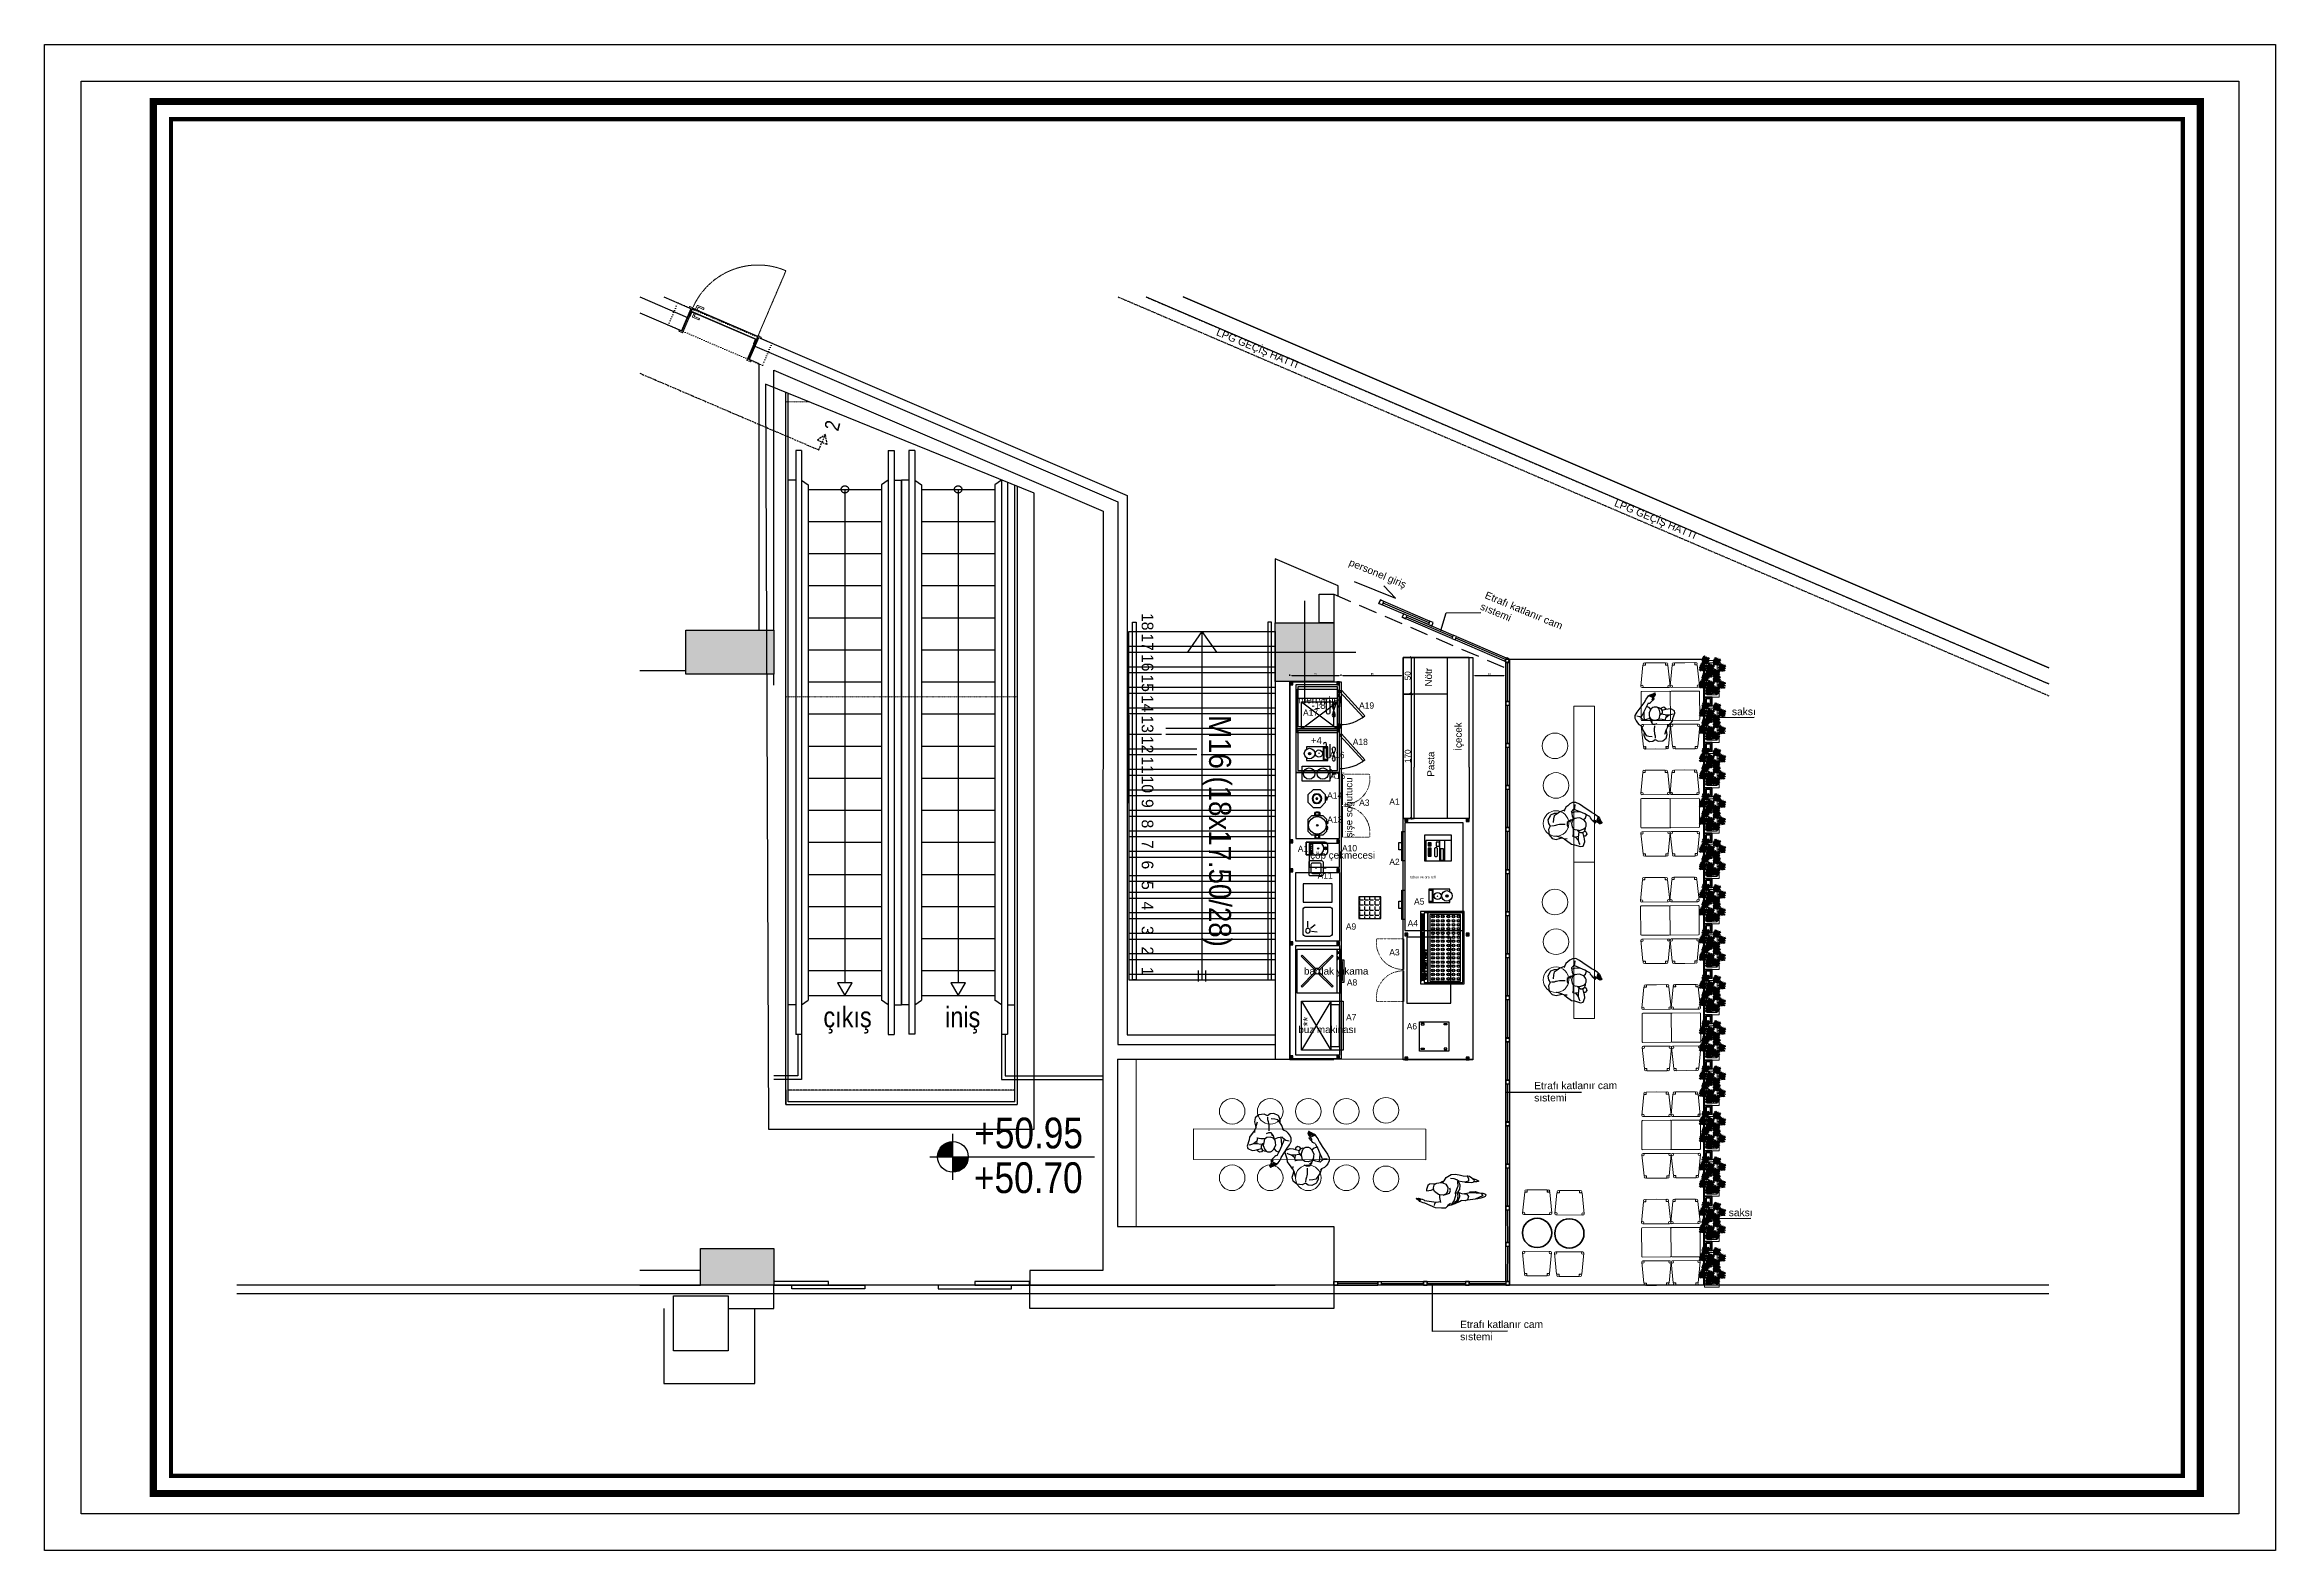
# Model space of a CAD drawing. Header units: millimetres. Extents: x 3465 to 16925, y -924 to 1134.
# Drawn here: x 6949 to 9996, y -924 to 1134 of the extents above; entities that cross this region are included whole.
import ezdxf
from ezdxf.enums import TextEntityAlignment as Align
from ezdxf.lldxf.tags import DXFTag
from ezdxf.xclip import XClip

# ---------------------------------------------------------------- set-up
doc = ezdxf.new("R2010")
doc.units = ezdxf.units.MM
for name, pattern in [('14.022_CEKIRDEKLER_SAFTLAR_+51.00$0$ACAD_ISO10W100', [18, 12, -3, 0, -3]), ('14.022_CEKIRDEKLER_SAFTLAR_+51.00$0$CENTER', [2, 1.25, -0.25, 0.25, -0.25]), ('14.022_CEKIRDEKLER_SAFTLAR_+51.00$0$DASHED', [0.75, 0.5, -0.25]), ('14.022_CEKIRDEKLER_SAFTLAR_+51.00$0$DOT', [6.35, 0, -6.35]), ('14.022_PLAN_+36.80$0$ACAD_ISO07W100', [3, 0, -3]), ('14.022_PLAN_+36.80$0$DUZ', [0]), ('14.022_PLAN_+36.80$0$HIDDEN', [0.375, 0.25, -0.125]), ('14.022_PLAN_+51.00$0$DUZ', [0]), ('14.022_TASIYICI_+51.00$0$DUZ', [0]), ('DASHED2', [0.375, 0.25, -0.125]), ('DOT', [0.25, 0, -0.25]), ('HIDDEN', [0.38, 0.25, -0.13]), ('HIDDENX2', [19.05, 12.7, -6.35])]:
    doc.linetypes.add(name, pattern=pattern)
for name, color, linetype in [('-DWG_ANA', 7, 'Continuous'), ('002 Çizgi', 7, 'Continuous'), ('14.022_CEKIRDEKLER_SAFTLAR_+51.00$0$YPM_DVR_GB 20cm', 56, 'Continuous'), ('14.022_CEKIRDEKLER_SAFTLAR_+51.00$0$YPM_GRN_5', 251, 'Continuous'), ('14.022_CEKIRDEKLER_SAFTLAR_+51.00$0$YPM_MRD', 224, 'Continuous'), ('14.022_CEKIRDEKLER_SAFTLAR_+51.00$0$YPM_MRD_GRNMYN', 232, '14.022_CEKIRDEKLER_SAFTLAR_+51.00$0$DASHED'), ('14.022_CEKIRDEKLER_SAFTLAR_+51.00$0$YPM_MRD_IZD', 251, 'Continuous'), ('14.022_CEKIRDEKLER_SAFTLAR_+51.00$0$YPM_MRD_KR', 22, 'Continuous'), ('14.022_CEKIRDEKLER_SAFTLAR_+51.00$0$YPM_MRD_SMB', 41, 'Continuous'), ('14.022_CEKIRDEKLER_SAFTLAR_+51.00$0$YPM_MRD_YRYN', 194, 'Continuous'), ('14.022_CEKIRDEKLER_SAFTLAR_+51.00$0$YPM_NTS_POZ_MRD', 41, 'Continuous'), ('14.022_CEKIRDEKLER_SAFTLAR_+51.00$0$YPM_NTS_POZ_MRD_200', 41, 'Continuous'), ('14.022_KOTLAR_+51.00$0$YPM_NTS_SMB_KT_200', 241, 'Continuous'), ('14.022_PLAN_+51.00$0$YPM_DGR_CM', 131, 'Continuous'), ('14.022_PLAN_+51.00$0$YPM_DVK_BAP', 33, 'Continuous'), ('14.022_PLAN_+51.00$0$YPM_DVR_GB 20cm', 56, 'Continuous'), ('14.022_PLAN_+51.00$0$YPM_GRN_1', 103, 'Continuous'), ('14.022_PLAN_+51.00$0$YPM_MRD', 224, 'Continuous'), ('14.022_PLAN_+51.00$0$YPM_MRD_KR', 22, 'Continuous'), ('14.022_TASIYICI_+51.00$0$YPM_STR_BA', 3, '14.022_TASIYICI_+51.00$0$DUZ'), ('14.022_TASIYICI_+51.00$0$YPM_STR_BAT', 252, 'Continuous'), ('14.022_TASIYICI_+51.00$0$YPT-İKSAKESİTNO', 3, 'Continuous'), ('151203_base_aks$0$A-Akslar', 7, 'Continuous'), ('A_Kaplama', 254, 'Continuous'), ('A_LPG_PLAN', 7, 'Continuous'), ('Kıtc-002 Çizgi', 7, 'Continuous'), ('Kıtc-006 Yazı 001', 1, 'Continuous'), ('Kıtc-040 Detay', 7, 'Continuous'), ('S2000-002 Çizgi', 7, 'Continuous'), ('tertip - peyzaj', 96, 'Continuous'), ('wall', 255, 'Continuous')]:
    doc.layers.add(name, color=color, linetype=linetype)
for name, color, linetype, lineweight in [('-DWG_DETAY1', 7, 'Continuous', 9), ('-DWG_DETAY4', 7, 'DOT', 18), ('14.022_PLAN_+36.80$0$YPM_DVR_GB 20cm', 56, 'Continuous', 35), ('14.022_PLAN_+36.80$0$YPM_KPI', 42, '14.022_PLAN_+36.80$0$DUZ', 13), ('14.022_PLAN_+36.80$0$YPM_KPI_AKSS', 33, 'Continuous', 18), ('14.022_PLAN_+36.80$0$YPM_KPI_AY', 49, '14.022_PLAN_+36.80$0$DUZ', 0), ('14.022_PLAN_+36.80$0$YPM_KPI_DTY', 253, 'Continuous', 5), ('14.022_PLAN_+36.80$0$YPM_STR_LNTO', 146, '14.022_PLAN_+36.80$0$ACAD_ISO07W100', 9), ('ARK_AHŞAP', 45, 'Continuous', 15), ('ARK_METAL', 252, 'Continuous', 15), ('Auto-Antet', 7, 'Continuous', 13), ('B_TEFRIS', 45, 'Continuous', 18), ('gp_notlar', 6, 'Continuous', 35), ('tefriş', 45, 'Continuous', 18)]:
    doc.layers.add(name, color=color, linetype=linetype, lineweight=lineweight)
doc.layers.add('14.022_TASIYICI_+51.00$0$YPM_STR_CROSS', color=252, linetype='Continuous', plot=False)
doc.layers.add('A_ALAN_NET', color=252, linetype='Continuous', plot=False)
doc.layers.add('A_ALAN_BRUT', color=30, linetype='Continuous', lineweight=9, plot=False)
doc.styles.add('14.022_CEKIRDEKLER_SAFTLAR_+51.00$0$14.022_ÇEKİRDEKLER_ŞAFTLAR$0$YPM KAPI POZ 1-50', font='GOTHIC.TTF', dxfattribs={"height": 13})
doc.styles.add('14.022_CEKIRDEKLER_SAFTLAR_+51.00$0$OLCU IC', font='swissl.ttf', dxfattribs={"width": 0.8})
doc.styles.add('14.022_CEKIRDEKLER_SAFTLAR_+51.00$0$YPM_SMB_100', font='ARIALN.TTF')
doc.styles.add('14.022_KOTLAR_+51.00$0$YPM_SMB_100', font='ARIALN.TTF')
doc.styles.add('A_Genel', font='ARIALN.TTF')
doc.styles.get("Standard").update_dxf_attribs({"font": 'arial.ttf'})
doc.styles.add('TAKSİM', font='GOTHIC.TTF', dxfattribs={"height": 20})
tags = doc.linetypes.add('DASHED', pattern=[19.05, 12.7, -6.35]).pattern_tags.tags
tags[6:7] = [DXFTag(74, 4), DXFTag(75, 0), DXFTag(340, '0'), DXFTag(46, 1.0), DXFTag(50, 0.0), DXFTag(44, 0.0), DXFTag(45, 0.0)]
tags[4:5] = [DXFTag(74, 4), DXFTag(75, 0), DXFTag(340, '0'), DXFTag(46, 1.0), DXFTag(50, 0.0), DXFTag(44, 0.0), DXFTag(45, 0.0)]
doc.dimstyles.new('ISO-25', dxfattribs={"dimtxt": 2.5, "dimasz": 2.5, "dimexe": 1.25, "dimexo": 0.625, "dimtad": 1, "dimtxsty": 'Standard', "dimcen": 2.5, "dimadec": 0, "dimazin": 0, "dimtfac": 1, "dimtmove": 0, "dimatfit": 3, "dimfxl": 1, "dimarcsym": 0})
doc.dimstyles.new('OLCU50', dxfattribs={"dimtxt": 8, "dimasz": 3, "dimexe": 1.25, "dimexo": 0.625, "dimtad": 1, "dimdec": 0, "dimtxsty": 'Standard', "dimblk": 'OBLIQUE', "dimcen": 2.5, "dimclrd": 256, "dimclre": 251, "dimclrt": 25, "dimadec": 0, "dimazin": 0, "dimtfac": 1, "dimtdec": 0, "dimtmove": 0, "dimatfit": 3, "dimldrblk": 'OBLIQUE', "dimfxl": 1, "dimarcsym": 0})

msp = doc.modelspace()

# ---------------------------------------------------------------- texts
at = {"style": 'TAKSİM'}
for s, height, p in [('A17', 8.64, (8678.056, 216.6)), ('A19', 8.64, (8754.598, 226.239)), ('A18', 8.64, (8746.027, 176.652)), ('A16', 8.64, (8714.187, 158.736)), ('A15', 8.64, (8715.087, 130.17)), ('A14', 8.64, (8711.04, 103.526)), ('A3', 8.64, (8751.535, 93.534)), ('A1', 8.64, (8792.706, 95.024)), ('A13', 8.64, (8711.222, 70.481)), ('A12', 8.64, (8670.876, 30.526)), ('A10', 8.64, (8731.305, 31.393)), ('A11', 8.64, (8697.97, -6.08)), ('A2', 8.64, (8792.706, 12.747)), ('taban ve ara raflı', 3.456, (8832.189, -5.609)), ('A5', 8.64, (8826.512, -41.445)), ('A9', 8.64, (8733.373, -75.643)), ('A4', 8.64, (8817.77, -71.127)), ('A3', 8.64, (8792.706, -110.808)), ('A8', 8.64, (8734.746, -151.919)), ('A7', 8.64, (8733.596, -199.572)), ('A6', 8.64, (8816.522, -211.938))]:
    msp.add_text(s, height=height, dxfattribs=at).set_placement(p, align=Align.CENTER)
at = {"layer": '14.022_CEKIRDEKLER_SAFTLAR_+51.00$0$YPM_NTS_POZ_MRD', "color": 1, "ltscale": 3, "char_height": 28, "attachment_point": 1, "style": '14.022_CEKIRDEKLER_SAFTLAR_+51.00$0$YPM_SMB_100'}
for s, insert in [('çıkış', (8012.592, -180.973)), ('iniş', (8178.81, -181.023))]:
    msp.add_mtext_dynamic_manual_height_columns(s, width=142.73307, gutter_width=140, heights=[0], dxfattribs=dict(at, insert=insert))
at = {"layer": '14.022_TASIYICI_+51.00$0$YPT-İKSAKESİTNO', "linetype": '14.022_CEKIRDEKLER_SAFTLAR_+51.00$0$ACAD_ISO10W100', "ltscale": 0.2, "insert": (8013.436, 609.442), "char_height": 20, "width": 142.45912, "attachment_point": 1, "rotation": 75.693639, "style": 'A_Genel'}
msp.add_mtext('2', dxfattribs=at)
at = {"layer": 'A_LPG_PLAN', "char_height": 10, "attachment_point": 1}
for s, insert, rotation in [('LPG GEÇİŞ HATTI', (8552.173, 746.14, 0), 337.510184), ('LPG GEÇİŞ HATTI', (9095.92, 512.818, 0), 337.510184), ('personel giriş', (8733.343, 431.753), 337.510184), ('Etrafı katlanır cam sıstemi', (8919.045, 386.852), 337.510184), ('saksı', (9253.701, 227.408), 0.128068), ('Etrafı katlanır cam sıstemi', (8983.54, -283.656), 0.128068), ('saksı', (9249.346, -457.125), 0.128068), ('Etrafı katlanır cam sıstemi', (8882.344, -609.937), 0.128068)]:
    msp.add_mtext_dynamic_manual_height_columns(s, width=141.96713, gutter_width=3080.043, heights=[0], dxfattribs=dict(at, insert=insert, rotation=rotation))
at = {"layer": 'Kıtc-006 Yazı 001'}
for s, p in [('Nötr', (8843.95, 256.582)), ('İçecek', (8884.62, 168.869)), ('Pasta', (8847.059, 133.369)), ('şişe soğutucu', (8735.165, 50.566))]:
    msp.add_text(s, height=9.6, rotation=90, dxfattribs=at).set_placement(p)
for s, p in [('merrychef', (8661.151, 233.696)), ('-18', (8679.308, 226.035)), ('+4', (8678.4, 178.12)), ('çöp çekmecesi', (8677.508, 21.378)), ('bardak yıkama', (8669.081, -136.975)), ('buz makinası', (8661.436, -216.777))]:
    msp.add_text(s, height=9.6, dxfattribs=at).set_placement(p)

# ---------------------------------------------------------------- blocks, each defined once
blk = doc.blocks.new('14.022_TASIYICI_+51.00$0$AWG-kolon-80x80')
at = {"layer": '14.022_TASIYICI_+51.00$0$YPM_STR_BAT'}
blk.add_hatch(color=256, dxfattribs=at).paths.add_polyline_path([(-40, 40), (40, 40), (40, -40), (-40, -40)])
at = {"layer": '14.022_TASIYICI_+51.00$0$YPM_STR_BA'}
blk.add_lwpolyline([(-40, 40), (40, 40), (40, -40), (-40, -40)], close=True, dxfattribs=at)
at = {"layer": '14.022_TASIYICI_+51.00$0$YPM_STR_CROSS'}
for points in [[(0, 70), (0, -70)], [(-70, 0), (70, 0)]]:
    blk.add_lwpolyline(points, dxfattribs=at)
blk = doc.blocks.new('14.022_CEKIRDEKLER_SAFTLAR_+51.00$0$M16_51.00 KOTU')
at = {"layer": '14.022_CEKIRDEKLER_SAFTLAR_+51.00$0$YPM_MRD'}
for p, q in [((-275, 669.7), (-275, 308)), ((-275, 308), (-75, 308))]:
    blk.add_line(p, q, dxfattribs=at)
for points in [[(-275, 549.7), (-275, 784), (-75, 784), (-75, 431.3)], [(-75, 784), (-75, 308)], [(-275, 756), (-75, 756)], [(-275, 728), (-75, 728)], [(-275, 700), (-75, 700)], [(-275, 672), (-75, 672)], [(-275, 644), (-230.5, 644)], [(-224.5, 644), (-75, 644)], [(-275, 616), (-182, 616)], [(-176, 616), (-75, 616)], [(-275, 588), (-75, 588)], [(-275, 560), (-75, 560)], [(-275, 532), (-75, 532)], [(-275, 504), (-75, 504)], [(-275, 476), (-75, 476)], [(-275, 442.8), (-75, 442.8)], [(-275, 420), (-75, 420)], [(-275, 392), (-75, 392)], [(-275, 364), (-75, 364)], [(-275, 336), (-75, 336)]]:
    blk.add_lwpolyline(points, dxfattribs=at)
at = {"layer": '14.022_CEKIRDEKLER_SAFTLAR_+51.00$0$YPM_MRD_GRNMYN'}
blk.add_line((-275, 316), (-75, 316), dxfattribs=at)
for points in [[(-275, 764), (-75, 764)], [(-275, 736), (-75, 736)], [(-275, 708), (-75, 708)], [(-275, 680), (-75, 680)], [(-224.5, 652), (-75, 652)], [(-275, 624), (-182, 624)], [(-275, 596), (-75, 596)], [(-275, 568), (-75, 568)], [(-275, 540), (-75, 540)], [(-275, 512), (-75, 512)], [(-275, 484), (-75, 484)], [(-275, 450.8), (-75, 450.8)], [(-275, 428), (-75, 428)], [(-275, 400), (-75, 400)], [(-275, 372), (-75, 372)], [(-275, 344), (-75, 344)]]:
    blk.add_lwpolyline(points, dxfattribs=at)
at = {"layer": '14.022_CEKIRDEKLER_SAFTLAR_+51.00$0$YPM_MRD_IZD', "linetype": '14.022_CEKIRDEKLER_SAFTLAR_+51.00$0$DOT', "ltscale": 0.05}
for points in [[(-275, 784), (-75, 784)], [(-80, 442.9), (-80, 557.1)]]:
    blk.add_lwpolyline(points, dxfattribs=at)
at = {"layer": '14.022_CEKIRDEKLER_SAFTLAR_+51.00$0$YPM_MRD_KR'}
for points in [[(-270, 552.6), (-270, 797), (-265, 797), (-265, 549.7)], [(-80, 557.1), (-80, 797), (-85, 797), (-85, 445.8)], [(-265, 663.9), (-265, 308), (-270, 308), (-270, 666.8)], [(-85, 560), (-85, 308), (-80, 308), (-80, 557.1)]]:
    blk.add_lwpolyline(points, dxfattribs=at)
at = {"layer": '14.022_CEKIRDEKLER_SAFTLAR_+51.00$0$YPM_MRD_SMB'}
for p, q in [((-179.9, 305.9, 0), (-179.9, 320.9, 0)), ((-169.9, 305.9, 0), (-169.9, 320.9, 0))]:
    blk.add_line(p, q, dxfattribs=at)
at = {"layer": '14.022_CEKIRDEKLER_SAFTLAR_+51.00$0$YPM_NTS_POZ_MRD'}
for points in [[(-175, 784), (-195, 756)], [(-175, 784), (-175, 497.7)], [(-175, 784), (-155, 756)], [(-175, 612), (-175, 308)]]:
    blk.add_lwpolyline(points, dxfattribs=at)
at = {"layer": '14.022_CEKIRDEKLER_SAFTLAR_+51.00$0$YPM_NTS_POZ_MRD_200', "style": '14.022_CEKIRDEKLER_SAFTLAR_+51.00$0$14.022_ÇEKİRDEKLER_ŞAFTLAR$0$YPM KAPI POZ 1-50'}
for s, p in [('18', (-257.4, 809.4)), ('17', (-257.4, 781.4)), ('16', (-257.4, 753.4)), ('15', (-257.4, 725.4)), ('14', (-257.4, 697.4)), ('13', (-257.4, 669.4)), ('12', (-257.4, 641.4)), ('11', (-257.4, 613.4)), ('10', (-257.4, 587.3)), ('9', (-257.4, 555.2)), ('8', (-257.4, 527.2)), ('7', (-257.4, 499.2)), ('6', (-257.4, 471.2)), ('5', (-257.4, 443.2)), ('4', (-257.4, 415.2)), ('3', (-257.4, 381.8)), ('2', (-257.4, 353.8)), ('1', (-257.4, 325.8))]:
    blk.add_text(s, height=16, rotation=270, dxfattribs=at).set_placement(p)
at = {"layer": '14.022_CEKIRDEKLER_SAFTLAR_+51.00$0$YPM_NTS_POZ_MRD_200', "style": '14.022_CEKIRDEKLER_SAFTLAR_+51.00$0$OLCU IC', "width": 0.9}
blk.add_text('M16 (18x17.50/28)', height=30, rotation=270, dxfattribs=at).set_placement((-165.3, 353.3), align=Align.RIGHT)
blk = doc.blocks.new('14.022_CEKIRDEKLER_SAFTLAR_+51.00$0$A$C369F2733')
at = {"layer": '14.022_CEKIRDEKLER_SAFTLAR_+51.00$0$YPM_GRN_5'}
for p, q in [((0, 0), (315.8, 0)), ((0, -485.7), (0, 0)), ((312.6, -3.9), (3.2, -3.9)), ((315.8, 0), (315.8, -485.7)), ((0, -980.4), (0, -485.7)), ((3.2, -976.5), (3.2, -485.7)), ((312.6, -976.5), (312.6, -485.7)), ((315.8, -485.7), (315.8, -980.4)), ((0, -960.3), (0, -980.4)), ((0, -980.4), (315.8, -980.4)), ((312.6, -976.5), (3.2, -976.5))]:
    blk.add_line(p, q, dxfattribs=at)
at = {"layer": '14.022_CEKIRDEKLER_SAFTLAR_+51.00$0$YPM_GRN_5', "ltscale": 5}
for p, q in [((3.2, -485.7), (3.2, -3.9)), ((312.6, -485.7), (312.6, -3.9)), ((312.6, -960.4), (312.6, -485.7))]:
    blk.add_line(p, q, dxfattribs=at)
at = {"layer": '14.022_CEKIRDEKLER_SAFTLAR_+51.00$0$YPM_GRN_5', "linetype": '14.022_CEKIRDEKLER_SAFTLAR_+51.00$0$CENTER'}
blk.add_line((312.6, -960.4), (3.2, -960.4), dxfattribs=at)
at = {"layer": '14.022_CEKIRDEKLER_SAFTLAR_+51.00$0$YPM_MRD_KR'}
for p, q in [((21.3, -86.8), (13.3, -86.8)), ((13.3, -86.8), (13.3, -485.7)), ((21.3, -86.8), (21.3, -485.7)), ((139.8, -86.8), (147.8, -86.8)), ((139.8, -86.8), (139.8, -485.7)), ((147.8, -86.8), (147.8, -485.7)), ((176, -86.8), (168, -86.8)), ((168, -86.8), (168, -485.7)), ((176, -86.8), (176, -485.7)), ((294.5, -86.8), (302.5, -86.8)), ((294.5, -86.8), (294.5, -485.7)), ((302.5, -86.8), (302.5, -485.7)), ((13.3, -485.7), (13.3, -884.5)), ((21.3, -485.7), (21.3, -884.5)), ((139.8, -485.7), (139.8, -884.5)), ((147.8, -485.7), (147.8, -884.5)), ((168, -485.7), (168, -884.3)), ((176, -485.7), (176, -884.3)), ((294.5, -485.7), (294.5, -884.3)), ((302.5, -485.7), (302.5, -884.3)), ((21.3, -884.5), (13.3, -884.5)), ((139.8, -884.5), (147.8, -884.5)), ((176, -884.3), (168, -884.3)), ((294.5, -884.3), (302.5, -884.3))]:
    blk.add_line(p, q, dxfattribs=at)
at = {"layer": '14.022_CEKIRDEKLER_SAFTLAR_+51.00$0$YPM_MRD_SMB'}
for points in [[(80.5, -139.8), (80.5, -814.1)], [(235.2, -139.8), (235.2, -814.1)], [(70.5, -814.1), (80.5, -831.4), (90.5, -814.1), (70.5, -814.1)], [(225.2, -814.1), (235.2, -831.4), (245.2, -814.1), (225.2, -814.1)]]:
    blk.add_lwpolyline(points, dxfattribs=at)
for centre in [(80.5, -139.8), (235.2, -139.8)]:
    blk.add_circle(centre, 5, dxfattribs=at)
at = {"layer": '14.022_CEKIRDEKLER_SAFTLAR_+51.00$0$YPM_MRD_YRYN'}
for p, q in [((13.3, -127.2), (3.2, -127.2)), ((3.2, -485.7), (3.2, -127.2)), ((21.3, -127.2), (30.5, -133.6)), ((30.5, -133.6), (30.5, -485.7)), ((30.5, -139.8), (130.5, -139.8)), ((130.5, -133.6), (130.5, -485.7)), ((130.5, -133.6), (130.5, -485.7)), ((139.8, -127.2), (130.5, -133.6)), ((147.8, -127.2), (157.9, -127.2)), ((168, -127.2), (157.9, -127.2)), ((157.9, -127.2), (157.9, -485.7)), ((157.9, -485.7), (157.9, -127.2)), ((157.9, -485.7), (157.9, -127.2)), ((176, -127.2), (185.2, -133.6)), ((185.2, -133.6), (185.2, -485.7)), ((185.2, -139.8), (285.2, -139.8)), ((294.5, -127.2), (285.2, -133.6)), ((285.2, -133.6), (285.2, -485.7)), ((285.2, -133.6), (285.2, -485.7)), ((302.5, -127.2), (312.6, -127.2)), ((312.6, -485.7), (312.6, -127.2)), ((30.5, -183.6), (130.5, -183.6)), ((185.2, -183.6), (285.2, -183.6)), ((30.5, -227.4), (130.5, -227.4)), ((185.2, -227.4), (285.2, -227.4)), ((30.5, -271.3), (130.5, -271.3)), ((185.2, -271.3), (285.2, -271.3)), ((30.5, -315.1), (130.5, -315.1)), ((185.2, -315.1), (285.2, -315.1)), ((30.5, -359), (130.5, -359)), ((185.2, -359), (285.2, -359)), ((30.5, -402.8), (130.5, -402.8)), ((185.2, -402.8), (285.2, -402.8)), ((30.5, -446.6), (130.5, -446.6)), ((185.2, -446.6), (285.2, -446.6)), ((30.5, -485.7), (30.5, -837.6)), ((130.5, -485.7), (130.5, -837.6)), ((130.5, -485.7), (130.5, -837.6)), ((157.9, -844), (157.9, -485.7)), ((157.9, -844), (157.9, -485.7)), ((157.9, -485.7), (157.9, -844)), ((185.2, -485.7), (185.2, -837.6)), ((285.2, -485.7), (285.2, -837.6)), ((285.2, -485.7), (285.2, -837.6)), ((30.5, -490.5), (130.5, -490.5)), ((185.2, -490.5), (285.2, -490.5)), ((30.5, -534.3), (130.5, -534.3)), ((185.2, -534.3), (285.2, -534.3)), ((30.5, -578.2), (130.5, -578.2)), ((185.2, -578.2), (285.2, -578.2)), ((30.5, -622), (130.5, -622)), ((185.2, -622), (285.2, -622)), ((30.5, -665.8), (130.5, -665.8)), ((185.2, -665.8), (285.2, -665.8)), ((30.5, -709.7), (130.5, -709.7)), ((185.2, -709.7), (285.2, -709.7)), ((30.5, -753.5), (130.5, -753.5)), ((185.2, -753.5), (285.2, -753.5)), ((30.5, -797.3), (130.5, -797.3)), ((185.2, -797.3), (285.2, -797.3)), ((13.3, -844), (3.2, -844)), ((21.3, -844), (30.5, -837.6)), ((30.5, -831.4), (130.5, -831.4)), ((139.8, -844), (130.5, -837.6)), ((147.8, -844), (157.9, -844)), ((168, -844), (157.9, -844)), ((176, -844), (185.2, -837.6)), ((185.2, -831.4), (285.2, -831.4)), ((294.5, -844), (285.2, -837.6)), ((302.5, -844), (312.6, -844))]:
    blk.add_line(p, q, dxfattribs=at)
at = {"layer": '14.022_CEKIRDEKLER_SAFTLAR_+51.00$0$YPM_MRD_YRYN', "ltscale": 5}
blk.add_line((3.2, -844), (3.2, -485.7), dxfattribs=at)
at = {"layer": '14.022_CEKIRDEKLER_SAFTLAR_+51.00$0$YPM_MRD_YRYN', "linetype": '14.022_CEKIRDEKLER_SAFTLAR_+51.00$0$DASHED', "lineweight": 0, "ltscale": 0.1}
blk.add_lwpolyline([(315.8, -20.1), (315.8, -423), (0, -423), (0, -20.1)], close=True, dxfattribs=at)
blk = doc.blocks.new('14.022_KOTLAR_+51.00$0$KOT')
at = {"ltscale": 5}
for points in [[(0, 0), (0, 10, 0.414214), (-10, 0)], [(0, 0), (0, -10, 0.414214), (10, 0)]]:
    blk.add_hatch(color=256, dxfattribs=at).paths.add_polyline_path(points)
for p, q in [((0, -15), (0, 15)), ((-15, 0), (92.1, 0))]:
    blk.add_line(p, q)
blk.add_circle((0, 0), 10)
blk = doc.blocks.new('*U5')
blk.add_wipeout([(0, 0), (0, -33), (100, -33), (100, 0)]).dxf.layer = '14.022_PLAN_+36.80$0$YPM_STR_LNTO'
at = {"layer": '14.022_PLAN_+36.80$0$YPM_DVR_GB 20cm'}
for points in [[(0, 0), (0, -33)], [(100, 0), (100, -33)]]:
    blk.add_lwpolyline(points, dxfattribs=at)
at = {"layer": '14.022_PLAN_+36.80$0$YPM_KPI'}
for p, q in [((1.5, 1.5), (1.5, -3.9)), ((1.7, 1.5), (1.7, -3.9)), ((1.7, 1.4), (98.3, 1.4)), ((1.7, 0.7), (98.3, 0.7)), ((98.3, 1.5), (98.3, -3.9)), ((98.6, 1.5), (98.6, -3.9)), ((98.3, -3.9), (1.5, -3.9)), ((1.7, -3.2), (98.3, -3.2)), ((98.3, -3.9), (1.7, -3.9)), ((98.6, -3.9), (97.7, -3.9))]:
    blk.add_line(p, q, dxfattribs=at)
for points in [[(2.4, -4.4, -0.432387), (2.7, -4.4), (2.7, -10.3, -1.401336), (2.6, -10.3), (2.6, -8.6), (2.4, -8.6), (2.4, -10.3, 1.111699), (2.9, -10.3), (2.9, -4.4, 0.734167), (2.2, -4.4), (2.2, -5.3), (1.4, -5.3), (1.4, 1.5, 0.414214), (0.9, 2), (-3, 2, 0.414214), (-3.5, 1.5), (-3.5, 0.5, 0.414214), (-3, 0), (-2.5, 0), (-2.5, 0.2), (-3, 0.2, -0.414214), (-3.3, 0.5), (-3.3, 1.5, -0.414214), (-3, 1.8), (0.9, 1.8, -0.414214), (1.2, 1.5), (1.2, -5.5), (2.4, -5.5), (2.4, -4.4)], [(97.6, -4.4, 0.432387), (97.2, -4.4), (97.2, -10.3, 1.401336), (97.4, -10.3), (97.4, -8.6), (97.6, -8.6), (97.6, -10.3, -1.111699), (97, -10.3), (97, -4.4, -0.734167), (97.8, -4.4), (97.8, -5.3), (98.6, -5.3), (98.6, 1.5, -0.414214), (99.1, 2), (102.9, 2, -0.414214), (103.4, 1.5), (103.4, 0.5, -0.414214), (102.9, 0), (102.4, 0), (102.4, 0.2), (102.9, 0.2, 0.414214), (103.2, 0.5), (103.2, 1.5, 0.414214), (102.9, 1.8), (99.1, 1.8, 0.414214), (98.8, 1.5), (98.8, -5.5), (97.6, -5.5), (97.6, -4.4)]]:
    blk.add_lwpolyline(points, format="xyb", dxfattribs=at)
for points in [[(89.3, 1.5), (1.5, 1.5)], [(98.6, 1.5), (88.4, 1.5)]]:
    blk.add_lwpolyline(points, dxfattribs=at)
for points in [[(88.4, 1.6), (97.7, 1.6), (97.7, 1.5), (88.4, 1.5)], [(2, -7.1), (1.2, -7.1), (1.2, -9.7), (2.2, -10.8), (2.2, -32.5), (2, -32.5), (2, -10.8), (1, -9.7), (1, -6.9), (2, -6.9)], [(88.4, -4), (97.7, -4), (97.7, -3.9), (88.4, -3.9)], [(98, -7.1), (98.8, -7.1), (98.8, -9.7), (97.8, -10.8), (97.8, -32.9), (98, -32.9), (98, -10.8), (99, -9.7), (99, -6.9), (98, -6.9)]]:
    blk.add_lwpolyline(points, close=True, dxfattribs=at)
for points in [[(2.4, -6.9), (2.4, -34.5, -0.414214), (1.9, -35), (-3, -35, -0.414214), (-3.5, -34.5), (-3.5, -33.5, -0.414214), (-3, -33), (-2.5, -33), (-2.5, -33.2), (-3, -33.2, 0.414214), (-3.3, -33.5), (-3.3, -34.5, 0.414214), (-3, -34.8), (1.9, -34.8, 0.414214), (2.2, -34.5), (2.2, -6.9)], [(97.6, -6.6), (97.6, -34.5, 0.414214), (98.1, -35), (102.9, -35, 0.414214), (103.4, -34.5), (103.4, -33.5, 0.414214), (102.9, -33), (102.4, -33), (102.4, -33.2), (102.9, -33.2, -0.414214), (103.2, -33.5), (103.2, -34.5, -0.414214), (102.9, -34.8), (98.1, -34.8, -0.414214), (97.8, -34.5), (97.8, -6.6)]]:
    blk.add_lwpolyline(points, format="xyb", close=True, dxfattribs=at)
at = {"layer": '14.022_PLAN_+36.80$0$YPM_KPI_AKSS'}
for p, q in [((0.4, 2.6), (0.4, 2)), ((0.8, 2.6), (0.4, 2.6))]:
    blk.add_line(p, q, dxfattribs=at)
for points in [[(92.1, 1.6), (92.1, 5.1, 0.414214), (91.6, 5.6), (84.6, 5.6, -0.414214), (84.1, 6.1), (84.1, 7.1, -0.410092), (84.6, 7.6), (93.6, 7.6, -0.414214), (94.1, 7.1), (94.1, 1.6)], [(92.1, -4), (92.1, -7.5, -0.414214), (91.6, -8), (84.6, -8, 0.414214), (84.1, -8.5), (84.1, -9.5, 0.410092), (84.6, -10), (93.6, -10, 0.414214), (94.1, -9.5), (94.1, -4)]]:
    blk.add_lwpolyline(points, format="xyb", dxfattribs=at)
blk.add_circle((1.3, 2.6), 0.5, dxfattribs=at)
at = {"layer": '14.022_PLAN_+36.80$0$YPM_KPI_AY', "linetype": '14.022_PLAN_+36.80$0$HIDDEN', "ltscale": 2}
blk.add_lwpolyline([(1.5, 1.5), (1.5, 98.6)], dxfattribs=at)
blk.add_arc((1.4, 1.5), 97.1, 1.201, 89.9913, dxfattribs=at)
at = {"layer": '14.022_PLAN_+36.80$0$YPM_KPI_DTY'}
for p, q in [((1.6, -5.5), (1.6, -8.8)), ((1.7, -9), (1.6, -8.8)), ((1.7, -9), (1.8, -8.8)), ((1.8, -5.5), (1.8, -8.8)), ((98.2, -5.5), (98.2, -8.8)), ((98.3, -9), (98.2, -8.8)), ((98.3, -9), (98.4, -8.8)), ((98.4, -5.5), (98.4, -8.8))]:
    blk.add_line(p, q, dxfattribs=at)
for points in [[(2.1, -4.3, -0.336971), (2.4, -4.1), (2.6, -4), (2.1, -4), (1.5, -4), (1.5, -5.2), (2.1, -5.2)], [(2, -4.3, 0.345658), (1.5, -4.4), (1.5, -4.1), (2.1, -4.1, 0.09687), (2, -4.3), (2, -4.3)], [(2, -5.1), (1.5, -5.1), (1.5, -4.7, -0.696437), (2, -4.5)], [(97.9, -4.3, 0.336971), (97.6, -4.1), (97.4, -4), (97.9, -4), (98.5, -4), (98.5, -5.2), (97.9, -5.2)], [(98, -4.3, -0.345658), (98.5, -4.4), (98.5, -4.1), (97.9, -4.1, -0.09687), (98, -4.3), (98, -4.3)], [(98, -5.1), (98.4, -5.1), (98.4, -4.7, 0.637223), (98, -4.5)]]:
    blk.add_lwpolyline(points, format="xyb", close=True, dxfattribs=at)
at = {"layer": '14.022_PLAN_+36.80$0$YPM_STR_LNTO'}
blk.add_lwpolyline([(120, 0), (-20, 0), (-20, -33), (120, -33)], close=True, dxfattribs=at)
blk = doc.blocks.new('vvfgh')
for p, q in [((220066.7, -32453.4), (220067.5, -32451.7)), ((220066.7, -32454.8), (220066.7, -32453.4)), ((220067.5, -32451.7), (220069.4, -32450.9)), ((220069.4, -32450.9), (220073.8, -32449.9)), ((220071.7, -32452.8), (220070.1, -32453.2)), ((220070.1, -32453.2), (220072.2, -32456.1)), ((220074.9, -32451.5), (220071.7, -32452.8)), ((220073.8, -32449.9), (220077.8, -32449)), ((220081, -32449.2), (220074.9, -32451.5)), ((220077.8, -32449), (220080.5, -32449.1)), ((220092.1, -32448.6), (220081, -32449.2)), ((220090.2, -32453), (220092.1, -32448.6)), ((220092.2, -32456.3), (220090.2, -32453)), ((220092.1, -32448.6), (220095.4, -32447.8)), ((220095.4, -32447.8), (220100.5, -32448.5)), ((220100.9, -32448.2), (220100.1, -32448.9)), ((220103.1, -32447.3), (220100.9, -32448.2)), ((220102.5, -32458.8), (220102.8, -32453.5)), ((220102.8, -32453.5), (220105.6, -32446.9)), ((220108.9, -32444.8), (220103.1, -32447.3)), ((220105.7, -32449.5), (220104.3, -32455)), ((220105.6, -32446.9), (220114.2, -32443.4)), ((220107.9, -32447.4), (220105.7, -32449.5)), ((220110.2, -32448.4), (220107.4, -32455.7)), ((220110.1, -32445.2), (220107.9, -32447.4)), ((220114.2, -32443.4), (220108.9, -32444.8)), ((220114.2, -32443.4), (220110.1, -32445.2)), ((220114.2, -32443.4), (220110.2, -32448.4)), ((220119.3, -32442.7), (220114.2, -32443.4)), ((220115.5, -32445.5), (220119.1, -32442.7)), ((220119.1, -32442.7), (220120.4, -32441.3)), ((220120.4, -32441.3), (220122.6, -32439.6)), ((220122.6, -32439.6), (220128.3, -32439.7)), ((220128.3, -32439.7), (220136.3, -32440.8)), ((220128.4, -32447.7), (220129.3, -32454.5)), ((220134.9, -32448.5), (220128.4, -32449)), ((220129.3, -32454.5), (220129.2, -32458.2)), ((220137, -32446.6), (220134.9, -32448.5)), ((220150.5, -32451.9), (220134.9, -32448.5)), ((220136.3, -32440.8), (220150.4, -32448)), ((220137.6, -32444.1), (220137, -32446.6)), ((220150.4, -32448), (220152.5, -32448.6)), ((220151.7, -32452.7), (220150.5, -32451.9)), ((220153.5, -32453.7), (220151.7, -32452.7)), ((220152.5, -32448.6), (220157.1, -32450.7)), ((220155.5, -32454.6), (220153.5, -32453.7)), ((220155.5, -32452.2), (220158.1, -32454.2)), ((220157.1, -32455), (220155.5, -32454.6)), ((220157.1, -32450.7), (220157.9, -32452.1)), ((220159.6, -32454.5), (220157.6, -32453.9)), ((220157.9, -32452.1), (220160.6, -32453.7)), ((220158.1, -32454.2), (220159.6, -32454.9)), ((220161.3, -32455.9), (220159.6, -32454.5)), ((220160.6, -32453.7), (220161.7, -32455.5)), ((220070.5, -32456.5), (220066.7, -32454.8)), ((220073.1, -32456.8), (220070.5, -32456.5)), ((220072.2, -32456.1), (220079.5, -32456.9)), ((220076.9, -32457.6), (220073.1, -32456.8)), ((220075.1, -32472.8), (220075.8, -32472.6)), ((220075.2, -32473.5), (220075.1, -32472.8)), ((220076.8, -32474.4), (220075.2, -32473.5)), ((220075.8, -32472.6), (220077.7, -32472.9)), ((220078.8, -32475.7), (220076.8, -32474.4)), ((220080.9, -32459.3), (220076.9, -32457.6)), ((220077.7, -32472.9), (220078, -32472.4)), ((220078, -32472.4), (220081.4, -32472.7)), ((220079.9, -32476.2), (220078.8, -32475.7)), ((220079.5, -32456.9), (220087.9, -32458.2)), ((220082.8, -32477.3), (220079.9, -32476.2)), ((220081.3, -32473.4), (220080.6, -32474.6)), ((220080.6, -32474.6), (220083.9, -32477.8)), ((220083.8, -32458.9), (220080.9, -32459.3)), ((220082.4, -32472.2), (220081.3, -32473.4)), ((220081.4, -32472.7), (220082.4, -32472.2)), ((220085.2, -32472), (220082.4, -32472.2)), ((220086.2, -32459.2), (220083.8, -32458.9)), ((220083.9, -32477.8), (220087.3, -32480.2)), ((220093.8, -32472.9), (220085.2, -32472)), ((220088.1, -32459.5), (220086.2, -32459.2)), ((220087.3, -32480.2), (220089.4, -32480.9)), ((220087.9, -32458.2), (220092.1, -32457.4)), ((220088.2, -32458.3), (220088.1, -32459.5)), ((220088.5, -32477.7), (220089.1, -32473.9)), ((220090.4, -32480.8), (220088.5, -32477.7)), ((220089.1, -32473.9), (220093.8, -32472.9)), ((220089.4, -32480.9), (220090.4, -32480.8)), ((220095.7, -32482), (220090.4, -32480.8)), ((220092.1, -32457.4), (220095.6, -32457.1)), ((220095.6, -32457.1), (220092.2, -32456.3)), ((220093.8, -32472.9), (220097.6, -32473.7)), ((220098.9, -32457.7), (220095.6, -32457.1)), ((220100.9, -32483.5), (220095.7, -32482)), ((220097.6, -32473.7), (220102.5, -32474.9)), ((220100.7, -32458.3), (220098.9, -32457.7)), ((220101.3, -32463.3), (220100.5, -32469.4)), ((220100.5, -32469.4), (220102.5, -32474.9)), ((220100.7, -32458.3), (220102.5, -32458.8)), ((220106.5, -32485), (220100.9, -32483.5)), ((220103.8, -32460.8), (220101.3, -32463.3)), ((220102.5, -32458.8), (220103.8, -32460.8)), ((220102.5, -32474.9), (220104.7, -32477)), ((220103.3, -32473.9), (220103.2, -32475.2)), ((220105.3, -32464.3), (220103.3, -32468.7)), ((220103.3, -32468.7), (220103.3, -32473.9)), ((220104.8, -32456.9), (220103.8, -32460.8)), ((220104.3, -32455), (220104.8, -32456.9)), ((220104.7, -32477), (220108.1, -32478.6)), ((220107.7, -32459.4), (220105, -32459.3)), ((220107.7, -32459.4), (220105.3, -32464.3)), ((220112, -32484.6), (220106.5, -32485)), ((220107.4, -32455.7), (220107.7, -32459.4)), ((220108.1, -32478.6), (220113.1, -32479.4)), ((220119, -32481), (220112, -32484.6)), ((220115.7, -32459.4), (220114.3, -32463.1)), ((220114.3, -32463.1), (220114.9, -32466.3)), ((220119.9, -32458.5), (220115.7, -32459.4)), ((220117.7, -32467.3), (220118.5, -32462)), ((220120.1, -32472.1), (220117.7, -32467.3)), ((220118.5, -32462), (220121.2, -32458.5)), ((220122, -32476.6), (220119, -32481)), ((220124.7, -32457.5), (220119.9, -32458.5)), ((220124, -32474.1), (220120.1, -32472.1)), ((220121.2, -32458.5), (220124.7, -32457.5)), ((220124.5, -32474.2), (220122, -32476.6)), ((220124.6, -32476.1), (220122, -32476.6)), ((220126.5, -32474.9), (220124, -32474.1)), ((220127.3, -32474.8), (220124.6, -32476.1)), ((220124.7, -32457.5), (220129.2, -32458.2)), ((220132.2, -32474.5), (220126.5, -32474.9)), ((220129.2, -32458.2), (220131, -32458.7)), ((220129.2, -32458.2), (220131, -32458.7)), ((220131, -32458.7), (220136, -32463.3)), ((220133.9, -32473.7), (220132.2, -32474.5)), ((220133.9, -32473.7), (220134.8, -32473.3)), ((220133.9, -32473.7), (220142.3, -32473.4)), ((220134.8, -32473.3), (220136.3, -32471.9)), ((220136, -32463.3), (220137.3, -32466.2)), ((220136.3, -32471.9), (220137.3, -32470)), ((220140.4, -32465.2), (220137.3, -32466.2)), ((220137.3, -32466.2), (220137.4, -32467.2)), ((220137.3, -32470), (220137.6, -32468.4)), ((220137.6, -32468.4), (220137.4, -32467.2)), ((220146.9, -32464.9), (220140.4, -32465.2)), ((220142.3, -32473.4), (220144.6, -32471.7)), ((220144.6, -32471.7), (220147, -32466.7)), ((220147, -32466.7), (220146.9, -32464.9)), ((220158.7, -32455.5), (220157.1, -32455)), ((220159.6, -32454.9), (220158.7, -32455.5)), ((220161.7, -32455.5), (220161.3, -32455.9))]:
    blk.add_line(p, q)
blk = doc.blocks.new('dada')
for p, q in [((219967.8, -31810.1), (219965.6, -31815.3)), ((219973.4, -31806.9), (219967.8, -31810.1)), ((219980.5, -31807), (219973.4, -31806.9)), ((219984.7, -31810), (219980.5, -31807)), ((219984.3, -31815.6), (219984.6, -31812.1)), ((219988.6, -31808.2), (219984.7, -31810)), ((219993.9, -31808.4), (219988.6, -31808.2)), ((219998.9, -31812.3), (219993.9, -31808.4)), ((219999.7, -31813.2), (219998.9, -31812.3)), ((220000.9, -31818.5), (219999.7, -31813.2)), ((219954.2, -31838.4), (219950.3, -31846.2)), ((219954.9, -31845.1), (219953.1, -31845.6)), ((219955.5, -31834.6), (219954.2, -31838.4)), ((219959.4, -31844.5), (219954.9, -31845.1)), ((219961.5, -31828.8), (219955.5, -31834.6)), ((219964.3, -31841.6), (219959.4, -31844.5)), ((219962.8, -31845.2), (219959.4, -31844.5)), ((219964.1, -31826.5), (219961.5, -31828.8)), ((219963.6, -31829.8), (219964.1, -31826.5)), ((219964.1, -31826.5), (219966.7, -31822.6)), ((219964.2, -31845.6), (219964.3, -31841.6)), ((219965.9, -31838.1), (219964.3, -31841.6)), ((219965.9, -31838.1), (219965, -31837.7)), ((219965.6, -31815.3), (219966.3, -31821)), ((219970.3, -31839.5), (219965.9, -31838.1)), ((219966.3, -31821), (219966.1, -31823.5)), ((219966.7, -31822.6), (219967.9, -31820.3)), ((219967.9, -31820.3), (219969.4, -31817.1)), ((219969.4, -31817.1), (219969.8, -31816.1)), ((219975.3, -31840.4), (219970.3, -31839.5)), ((219975.1, -31840.7), (219972.6, -31847.5)), ((219978.8, -31839.4), (219975.1, -31840.7)), ((219983.2, -31839.4), (219978.8, -31839.4)), ((219982, -31833.1), (219978.9, -31834)), ((219985.9, -31833.9), (219982, -31833.1)), ((219987.6, -31841.5), (219983.2, -31839.4)), ((219983.4, -31830.6), (219984.4, -31825.3)), ((219984.6, -31817.3), (219984.3, -31815.6)), ((219984.4, -31825.3), (219984.7, -31822.8)), ((219984.6, -31818.7), (219984.6, -31817.3)), ((219984.6, -31820.5), (219984.6, -31818.7)), ((219984.7, -31822.8), (219984.6, -31820.5)), ((219988.1, -31839.2), (219985.7, -31836.9)), ((219988, -31838.6), (219985.9, -31833.9)), ((219989.4, -31844.9), (219987.6, -31841.5)), ((219988.1, -31839.2), (219988, -31838.6)), ((219988.5, -31841.6), (219988.1, -31839.2)), ((219989.1, -31844.1), (219988.5, -31841.6)), ((219993.5, -31842.3), (219988.6, -31843)), ((219994, -31816.3), (219988.8, -31815.1)), ((219989.4, -31845.9), (219989.1, -31844.1)), ((219989.4, -31847.8), (219989.4, -31844.9)), ((219999.3, -31842.1), (219993.5, -31842.3)), ((219997.6, -31817.9), (219994, -31816.3)), ((219999.7, -31822.2), (219997.6, -31817.9)), ((219997.9, -31845.6), (219997.6, -31842.2)), ((219999.3, -31842.1), (220002.3, -31845.7)), ((220001.6, -31826.6), (219999.7, -31822.2)), ((220000.2, -31823.1), (220000.9, -31818.5)), ((220002.8, -31833), (220001.6, -31826.6)), ((220002.9, -31833.1), (220001.9, -31831.9)), ((220006.7, -31835.8), (220002.9, -31833.1)), ((220008.3, -31838.4), (220006.7, -31835.8)), ((220010.1, -31841.6), (220008.3, -31838.4)), ((220011.5, -31845.8), (220010.1, -31841.6)), ((219950.3, -31846.2), (219950.4, -31849.8)), ((219950.4, -31849.8), (219955.8, -31853.3)), ((219955.8, -31853.3), (219959.9, -31853.5)), ((219959.9, -31853.5), (219963.5, -31853.2)), ((219970.6, -31847.5), (219962.8, -31845.2)), ((219963.2, -31854.8), (219963.4, -31853.2)), ((219965.6, -31857.5), (219963.2, -31854.8)), ((219963.5, -31853.2), (219967.3, -31852.8)), ((219968.5, -31857.1), (219965.6, -31857.5)), ((219967.3, -31852.8), (219968.8, -31852.9)), ((219970.3, -31855.5), (219968.5, -31857.1)), ((219969.1, -31849.2), (219968.6, -31852.2)), ((219968.6, -31852.2), (219970.2, -31855.4)), ((219968.6, -31852.2), (219968.6, -31852.2)), ((219970.6, -31848), (219969.1, -31849.2)), ((219970.2, -31855.4), (219972, -31856.6)), ((219971, -31847.2), (219970.6, -31848)), ((219972.2, -31846.3), (219971, -31847.2)), ((219972, -31856.6), (219973.4, -31857.2)), ((219972.2, -31846.3), (219972.9, -31846.5)), ((219972.6, -31847.5), (219972.2, -31849)), ((219972.2, -31849), (219973.4, -31855)), ((219973.4, -31855), (219974.9, -31857.4)), ((219973.4, -31857.2), (219974.3, -31857.1)), ((219974.3, -31857.1), (219974, -31855.9)), ((219974.9, -31857.4), (219976.6, -31858.5)), ((219976.6, -31858.5), (219980.3, -31859.2)), ((219977.5, -31876.1), (219978.5, -31875)), ((219978.5, -31875), (219979.2, -31874.4)), ((219980.1, -31870.4), (219978.8, -31871.8)), ((219978.8, -31871.8), (219978.9, -31872.1)), ((219978.9, -31872.1), (219979.2, -31872.2)), ((219979.2, -31872.2), (219981.2, -31871.8)), ((219979.2, -31874.4), (219980.3, -31873.4)), ((219981, -31869.8), (219980.1, -31870.4)), ((219982.1, -31874.4), (219980.1, -31875.8)), ((219980.3, -31859.2), (219982.4, -31858.8)), ((219980.3, -31873.4), (219981.5, -31872.2)), ((219980.3, -31876.2), (219981.3, -31875.3)), ((219983.2, -31868.1), (219981, -31869.8)), ((219981.2, -31871.8), (219982.2, -31871.3)), ((219981.3, -31875.3), (219982.2, -31874.6)), ((219981.5, -31872.2), (219982.2, -31871.3)), ((219982.2, -31874.6), (219982.1, -31874.4)), ((219982.2, -31871.3), (219982.7, -31870.2)), ((219982.2, -31874.6), (219983.9, -31875.9)), ((219982.4, -31858.8), (219985.1, -31857.1)), ((219984.9, -31866.8), (219983.2, -31868.1)), ((219986.8, -31865.9), (219984.9, -31866.8)), ((219985.1, -31857.1), (219988.9, -31851.8)), ((219985.8, -31856.2), (219987.9, -31859.4)), ((219988.6, -31865.9), (219986.8, -31865.9)), ((219987.9, -31859.4), (219991.6, -31861.6)), ((219991.2, -31872.7), (219987.9, -31875.9)), ((219988.6, -31865.9), (219991.6, -31861.6)), ((219988.9, -31851.8), (219989.4, -31847.8)), ((219993.3, -31869.5), (219991.2, -31872.7)), ((219991.6, -31861.6), (219993.2, -31859.7)), ((219993.2, -31859.7), (219997, -31853.7)), ((219993.3, -31869.5), (219998.7, -31863.7)), ((219997, -31853.7), (219997.9, -31845.6)), ((219997, -31853.7), (220000, -31849)), ((219998.7, -31863.7), (220003.7, -31858.5)), ((220000, -31849), (220002.3, -31845.7)), ((220002.3, -31845.7), (220003.5, -31847.3)), ((220003.5, -31847.3), (220008, -31848.7)), ((220003.7, -31858.5), (220007.4, -31854.5)), ((220007.4, -31854.5), (220010.8, -31850.1)), ((220010.8, -31850.1), (220011.5, -31845.8)), ((220010.8, -31850.1), (220010.8, -31850.1)), ((219976.3, -31878.1), (219976.7, -31876.9)), ((219976.4, -31878.4), (219976.3, -31878.1)), ((219976.8, -31878.5), (219976.4, -31878.4)), ((219976.5, -31879.8), (219978.1, -31877.9)), ((219976.6, -31880.4), (219976.5, -31879.8)), ((219976.9, -31880.6), (219976.6, -31880.4)), ((219976.7, -31876.9), (219977.5, -31876.1)), ((219977.9, -31877.8), (219976.8, -31878.5)), ((219979.2, -31879.3), (219976.9, -31880.6)), ((219978.7, -31877), (219977.9, -31877.8)), ((219978.1, -31877.9), (219979, -31877.2)), ((219980.1, -31875.8), (219978.7, -31877)), ((219979, -31877.2), (219980.3, -31876.2)), ((219981, -31877.7), (219979.2, -31879.3)), ((219981.2, -31878.6), (219979.2, -31879.3)), ((219979.4, -31879.5), (219979.2, -31879.3)), ((219981, -31879.2), (219979.4, -31879.5)), ((219982.2, -31876.8), (219981, -31877.7)), ((219984.3, -31878.3), (219981, -31879.2)), ((219983.5, -31877.4), (219981.2, -31878.6)), ((219982.2, -31876.8), (219983.9, -31875.9)), ((219985.2, -31876.8), (219983.5, -31877.4)), ((219983.9, -31875.9), (219986.7, -31877.1)), ((219986.7, -31877.1), (219984.3, -31878.3)), ((219986, -31876.8), (219985.2, -31876.8)), ((219987.9, -31875.9), (219986.7, -31877.1))]:
    blk.add_line(p, q)
blk = doc.blocks.new('P_SHRUB_PLAN1')
at = {"color": 0}
for p in [(-0.451367, 0.072169), (-0.001113, 0.449977), (0.449141, 0.072169), (0.078279, -0.457477)]:
    blk.add_line(p, (-0.001113, -0.007223), dxfattribs=at)
for centre, radius, start, end in [((-0.363197, -0.029747), 0.105526, 116.289965, 179.624331), ((-0.256378, -0.135484), 0.237522, 124.076277, 153.379343), ((-0.333657, 0.137783), 0.105526, 160.375671, 223.710032), ((-0.197115, 0.20061), 0.237522, 186.620658, 215.923727), ((-0.30177, -0.040578), 0.105526, 116.289965, 179.624331), ((-0.194951, -0.146315), 0.237522, 124.076277, 153.379343), ((-0.27223, 0.126952), 0.105526, 160.375671, 223.710032), ((-0.135689, 0.189778), 0.237522, 186.620658, 215.923727), ((-0.217928, -0.103224), 0.146156, 105.248915, 175.393726), ((-0.141491, -0.194891), 0.245011, 111.371192, 155.03658), ((-0.172018, 0.157145), 0.146156, 164.606273, 234.751089), ((-0.068838, 0.21714), 0.245011, 184.963421, 228.628794), ((-0.136026, -0.117666), 0.146156, 105.248914, 175.393726), ((-0.059588, -0.209333), 0.245011, 111.371193, 155.036578), ((-0.193084, 0.281484), 0.052596, 139.742007, 258.747542), ((-0.090116, 0.142703), 0.146156, 164.606273, 234.751089), ((-0.121859, 0.323097), 0.11437, 184.618037, 228.21065), ((0.013064, 0.202698), 0.245011, 184.963421, 228.628793), ((-0.067742, -0.138818), 0.142476, 83.425939, 183.634578), ((-0.003596, -0.210194), 0.215548, 101.666457, 163.187794), ((-0.142279, 0.035543), 0.142476, 3.425938, 103.634574), ((-0.201432, -0.040023), 0.215548, 21.666462, 83.187793), ((-0.018716, 0.139225), 0.142476, 156.365422, 256.574061), ((0.065974, 0.184358), 0.215548, 176.812207, 238.33355), ((-0.133306, 0.189628), 0.146156, 25.248907, 95.393712), ((-0.210307, 0.098434), 0.245011, 31.371195, 75.036567), ((-0.133306, 0.106463), 0.146156, 25.248907, 95.393712), ((-0.210307, 0.015268), 0.245011, 31.371196, 75.036566), ((-0.089129, -0.024361), 0.051462, 114.225754, 255.127894), ((-0.048205, -0.012618), 0.071323, 150.439781, 228.669432), ((-0.08617, 0.345449), 0.105526, 36.289967, 99.624326), ((-0.171752, 0.221892), 0.237522, 44.076284, 73.379359), ((-0.08617, 0.283075), 0.105526, 36.289967, 99.624326), ((-0.171752, 0.159517), 0.237522, 44.076282, 73.379358), ((0.140053, 0.035543), 0.142476, 76.36542, 176.574065), ((0.083944, 0.345449), 0.105526, 80.375674, 143.710034), ((0.169526, 0.221892), 0.237522, 106.620646, 135.923715), ((0.083944, 0.283075), 0.105526, 80.375674, 143.710034), ((0.169526, 0.159517), 0.237522, 106.620647, 135.923717), ((0.13108, 0.189628), 0.146156, 84.606282, 154.751105), ((0.13108, 0.106463), 0.146156, 84.606282, 154.751105), ((0.199206, -0.040023), 0.215548, 96.812207, 158.333538), ((0.208081, 0.098434), 0.245011, 104.963429, 148.628796), ((0.208081, 0.015268), 0.245011, 104.96343, 148.628796), ((-0.0682, 0.184358), 0.215548, 301.666479, 3.187789), ((0.00137, -0.210194), 0.215548, 16.81221, 78.33354), ((0.065516, -0.138818), 0.142476, 356.365422, 96.57406), ((0.016489, 0.139225), 0.142476, 283.42594, 23.634579), ((-0.01529, 0.202698), 0.245011, 311.371195, 355.036565), ((0.057362, -0.209333), 0.245011, 24.963434, 68.628805), ((0.08789, 0.142703), 0.146156, 305.248914, 15.393715), ((0.1338, -0.117666), 0.146156, 4.606286, 74.751092), ((0.301709, 0.190722), 0.105526, 80.375678, 143.710037), ((0.387291, 0.067164), 0.237522, 106.620647, 135.923716), ((0.066612, 0.21714), 0.245011, 311.371194, 355.036565), ((0.139264, -0.194891), 0.245011, 24.963435, 68.628805), ((0.169792, 0.157145), 0.146156, 305.248912, 15.393715), ((0.215702, -0.103224), 0.146156, 4.606286, 74.751091), ((0.133462, 0.189778), 0.237522, 324.076301, 353.379371), ((0.192725, -0.146315), 0.237522, 26.620644, 55.923717), ((0.270004, 0.126952), 0.105526, 316.289968, 19.624329), ((0.299544, -0.040578), 0.105526, 0.375673, 63.710035), ((0.194889, 0.20061), 0.237522, 324.076301, 353.379371), ((0.331431, 0.137783), 0.105526, 316.289968, 19.624329), ((-0.313427, -0.136853), 0.052596, 139.742002, 258.747542), ((-0.242203, -0.09524), 0.11437, 184.618034, 228.210652), ((-0.204545, -0.154045), 0.052596, 139.742013, 258.747542), ((-0.13332, -0.112432), 0.11437, 184.618034, 228.210652), ((0.21135, -0.453117), 0.493926, 115.477216, 156.658502), ((-0.165763, -0.220475), 0.052127, 167.057738, 302.853249), ((-0.165763, -0.294973), 0.052127, 167.057722, 302.853249), ((-0.134783, -0.067401), 0.07947, 144.986544, 244.403375), ((-0.135765, -0.191093), 0.073192, 185.184482, 268.653962), ((-0.135765, -0.265591), 0.073192, 185.184493, 268.653962), ((0.026737, 0.008335), 0.228603, 187.575873, 215.894164), ((-0.105353, -0.171336), 0.070016, 138.874425, 278.976266), ((-0.044516, -0.137717), 0.114256, 173.753633, 244.097057), ((-0.204085, -0.009706), 0.215548, 286.81224, 348.333528), ((-0.132709, -0.073852), 0.142476, 266.36541, 6.574061), ((0.00897, -0.110067), 0.118428, 161.447682, 239.367231), ((-0.203223, -0.065698), 0.245011, 294.963439, 338.628814), ((-0.111556, -0.142136), 0.146156, 274.60628, 344.751092), ((0.289195, -0.029824), 0.386217, 185.400745, 208.139032), ((-0.188782, -0.1476), 0.245011, 294.96344, 338.628812), ((-0.097115, -0.224038), 0.146156, 274.60628, 344.751097), ((-0.140206, -0.20106), 0.237522, 296.620636, 325.923704), ((-0.034469, -0.30788), 0.105526, 270.375661, 333.710016), ((-0.129375, -0.262487), 0.237522, 296.620637, 325.923705), ((-0.023637, -0.369306), 0.105526, 270.375661, 333.710016), ((0.145335, -0.024825), 0.142476, 193.42593, 293.634586), ((0.190467, 0.059864), 0.215548, 211.666456, 273.187785), ((0.208808, 0.006954), 0.245011, 221.371199, 265.036558), ((0.148813, -0.096226), 0.146156, 215.248903, 285.393714), ((0.22325, -0.074948), 0.245011, 221.371198, 265.036558), ((0.163254, -0.178128), 0.146156, 215.248903, 285.393714), ((0.195888, -0.141798), 0.237522, 234.076264, 263.37936), ((0.133062, -0.27834), 0.105526, 226.289964, 289.624336), ((0.206719, -0.203225), 0.237522, 234.076265, 263.37936), ((0.143893, -0.339766), 0.105526, 226.289963, 289.624336), ((0.27683, -0.255539), 0.052596, 101.252458, 220.258004), ((0.348054, -0.297152), 0.11437, 131.789348, 175.381978), ((0.395831, 0.071846), 0.237522, 234.076263, 263.37936), ((0.333004, -0.064695), 0.105526, 226.28996, 289.624336)]:
    blk.add_arc(centre, radius, start, end, dxfattribs=at)
blk = doc.blocks.new('BİTKİ2')
at = {"xscale": 24.57000000000016, "yscale": 24.57000000000016, "zscale": 24.57000000000016}
for p in [(-28.2, -6.1), (-8.9, 18.5), (-3.6, -4.4), (12.2, 22), (17.5, 0.9), (-14.2, -22), (8.7, -16.7)]:
    blk.add_blockref('P_SHRUB_PLAN1', p, dxfattribs=at)
blk = doc.blocks.new('A$C14D17327')
at = {"layer": 'Kıtc-002 Çizgi', "color": 1, "elevation": 0}
blk.add_lwpolyline([(0, 4), (4, 4), (4, 0), (0, 0)], close=True, dxfattribs=at)
for points in [[(0, 4), (4, 0)], [(0, 0), (4, 4)]]:
    blk.add_lwpolyline(points, dxfattribs=at)
blk = doc.blocks.new('A$C290C7E64')
at = {"layer": 'Kıtc-002 Çizgi'}
for points in [[(0, 0), (35, 0), (35, 37), (0, 37)], [(7, 2), (35, 2), (35, 37), (7, 37)], [(9.6, 16), (14.7, 16), (14.7, 20.6), (9.6, 20.6)], [(10.3, 8.2), (11.3, 8.2), (11.3, 9.2), (10.3, 9.2)], [(10.3, 7.2), (11.3, 7.2), (11.3, 8.2), (10.3, 8.2)], [(10.3, 6.2), (11.3, 6.2), (11.3, 7.2), (10.3, 7.2)], [(10.3, 5.2), (11.3, 5.2), (11.3, 6.2), (10.3, 6.2)], [(11.3, 8.2), (12.3, 8.2), (12.3, 9.2), (11.3, 9.2)], [(11.3, 7.2), (12.3, 7.2), (12.3, 8.2), (11.3, 8.2)], [(11.3, 6.2), (12.3, 6.2), (12.3, 7.2), (11.3, 7.2)], [(11.3, 5.2), (12.3, 5.2), (12.3, 6.2), (11.3, 6.2)], [(12.3, 8.2), (13.3, 8.2), (13.3, 9.2), (12.3, 9.2)], [(12.3, 7.2), (13.3, 7.2), (13.3, 8.2), (12.3, 8.2)], [(12.3, 6.2), (13.3, 6.2), (13.3, 7.2), (12.3, 7.2)], [(12.3, 5.2), (13.3, 5.2), (13.3, 6.2), (12.3, 6.2)], [(13.3, 8.2), (14.3, 8.2), (14.3, 9.2), (13.3, 9.2)], [(13.3, 7.2), (14.3, 7.2), (14.3, 8.2), (13.3, 8.2)], [(13.3, 6.2), (14.3, 6.2), (14.3, 7.2), (13.3, 7.2)], [(13.3, 5.2), (14.3, 5.2), (14.3, 6.2), (13.3, 6.2)], [(17.4, 8.2), (18.4, 8.2), (18.4, 9.2), (17.4, 9.2)], [(17.4, 7.2), (18.4, 7.2), (18.4, 8.2), (17.4, 8.2)], [(17.4, 6.2), (18.4, 6.2), (18.4, 7.2), (17.4, 7.2)], [(17.4, 5.2), (18.4, 5.2), (18.4, 6.2), (17.4, 6.2)], [(18.4, 8.2), (19.4, 8.2), (19.4, 9.2), (18.4, 9.2)], [(18.4, 7.2), (19.4, 7.2), (19.4, 8.2), (18.4, 8.2)], [(18.4, 6.2), (19.4, 6.2), (19.4, 7.2), (18.4, 7.2)], [(18.4, 5.2), (19.4, 5.2), (19.4, 6.2), (18.4, 6.2)], [(18.6, 21.8), (33.8, 21.8), (33.8, 26), (18.6, 26)], [(19.4, 8.2), (20.4, 8.2), (20.4, 9.2), (19.4, 9.2)], [(19.4, 7.2), (20.4, 7.2), (20.4, 8.2), (19.4, 8.2)], [(19.4, 6.2), (20.4, 6.2), (20.4, 7.2), (19.4, 7.2)], [(19.4, 5.2), (20.4, 5.2), (20.4, 6.2), (19.4, 6.2)], [(20.4, 8.2), (21.4, 8.2), (21.4, 9.2), (20.4, 9.2)], [(20.4, 7.2), (21.4, 7.2), (21.4, 8.2), (20.4, 8.2)], [(20.4, 6.2), (21.4, 6.2), (21.4, 7.2), (20.4, 7.2)], [(20.4, 5.2), (21.4, 5.2), (21.4, 6.2), (20.4, 6.2)], [(21.4, 8.2), (22.4, 8.2), (22.4, 9.2), (21.4, 9.2)], [(21.4, 7.2), (22.4, 7.2), (22.4, 8.2), (21.4, 8.2)], [(21.4, 6.2), (22.4, 6.2), (22.4, 7.2), (21.4, 7.2)], [(21.4, 5.2), (22.4, 5.2), (22.4, 6.2), (21.4, 6.2)], [(22.4, 8.2), (23.4, 8.2), (23.4, 9.2), (22.4, 9.2)], [(22.4, 7.2), (23.4, 7.2), (23.4, 8.2), (22.4, 8.2)], [(22.4, 6.2), (23.4, 6.2), (23.4, 7.2), (22.4, 7.2)], [(22.4, 5.2), (23.4, 5.2), (23.4, 6.2), (22.4, 6.2)], [(23.4, 8.2), (24.4, 8.2), (24.4, 9.2), (23.4, 9.2)], [(23.4, 7.2), (24.4, 7.2), (24.4, 8.2), (23.4, 8.2)], [(23.4, 6.2), (24.4, 6.2), (24.4, 7.2), (23.4, 7.2)], [(23.4, 5.2), (24.4, 5.2), (24.4, 6.2), (23.4, 6.2)], [(24.4, 8.2), (25.4, 8.2), (25.4, 9.2), (24.4, 9.2)], [(24.4, 7.2), (25.4, 7.2), (25.4, 8.2), (24.4, 8.2)], [(24.4, 6.2), (25.4, 6.2), (25.4, 7.2), (24.4, 7.2)], [(24.4, 5.2), (25.4, 5.2), (25.4, 6.2), (24.4, 6.2)], [(25.4, 8.2), (26.4, 8.2), (26.4, 9.2), (25.4, 9.2)], [(25.4, 7.2), (26.4, 7.2), (26.4, 8.2), (25.4, 8.2)], [(25.4, 6.2), (26.4, 6.2), (26.4, 7.2), (25.4, 7.2)], [(25.4, 5.2), (26.4, 5.2), (26.4, 6.2), (25.4, 6.2)], [(26.4, 8.2), (27.4, 8.2), (27.4, 9.2), (26.4, 9.2)], [(26.4, 7.2), (27.4, 7.2), (27.4, 8.2), (26.4, 8.2)], [(26.4, 6.2), (27.4, 6.2), (27.4, 7.2), (26.4, 7.2)], [(26.4, 5.2), (27.4, 5.2), (27.4, 6.2), (26.4, 6.2)], [(27.4, 8.2), (28.4, 8.2), (28.4, 9.2), (27.4, 9.2)], [(27.4, 7.2), (28.4, 7.2), (28.4, 8.2), (27.4, 8.2)], [(27.4, 6.2), (28.4, 6.2), (28.4, 7.2), (27.4, 7.2)], [(27.4, 5.2), (28.4, 5.2), (28.4, 6.2), (27.4, 6.2)]]:
    blk.add_lwpolyline(points, close=True, dxfattribs=at)
for points in [[(7, 27.2), (35, 27.2)], [(7, 20.6), (35, 20.6)]]:
    blk.add_lwpolyline(points, dxfattribs=at)
blk.add_lwpolyline([(18.7, 13.6), (27.6, 13.6, 0.414214), (29.1, 15.1), (29.1, 16.4, 0.414214), (27.6, 17.9), (18.7, 17.9, 0.414214), (17.2, 16.4), (17.2, 15.1, 0.414214)], format="xyb", close=True, dxfattribs=at)
blk = doc.blocks.new('A$C1C4536AD')
at = {"layer": 'Kıtc-002 Çizgi'}
for points in [[(0, 29), (0, 0), (18.5, 0)], [(3.4, 29), (0, 29), (0, 26.8)], [(0, 5.8), (18.5, 5.8)], [(1.3, 0), (1.3, 4.8), (17, 4.8), (17, 0)], [(7.8, 24.8), (10.9, 24.9)], [(18.5, 26.9), (18.5, 29), (15.2, 29)], [(18.5, 0), (18.5, 29)]]:
    blk.add_lwpolyline(points, dxfattribs=at)
blk.add_lwpolyline([(0.3, 5.2), (1.3, 5.2), (1.3, 5.8), (0.3, 5.8)], close=True, dxfattribs=at)
at = {"layer": 'Kıtc-002 Çizgi', "const_width": 1}
blk.add_lwpolyline([(9.2, 12, 1), (10.2, 12, 1)], format="xyb", close=True, dxfattribs=at)
at = {"layer": 'Kıtc-002 Çizgi'}
for centre, radius in [((9.3, 24.9), 7.2), ((9.4, 12.2), 4.82), ((9.3, 24.9), 1.6)]:
    blk.add_circle(centre, radius, dxfattribs=at)
blk = doc.blocks.new('A$C30F503A4')
at = {"layer": 'Kıtc-002 Çizgi'}
for p, q in [((56, 6.3), (60.4, 8.2)), ((70.4, 6.3), (74.7, 8.2)), ((84.8, 6.3), (89.1, 8.2))]:
    blk.add_line(p, q, dxfattribs=at)
for points in [[(0, 0), (99, 0), (99, 60), (0, 60)], [(2, 10), (97, 10), (97, 58), (2, 58)], [(4, 55), (4, 13), (95.5, 13), (95.5, 55)], [(2, 5), (97, 5), (97, 10), (2, 10)], [(53.8, 6.1), (52.6, 6.1), (52.6, 8.2), (53.8, 8.2)], [(56, 6.3), (60.4, 6.3), (60.4, 8.2), (56, 8.2)], [(62.7, 6.1), (63.8, 6.1), (63.8, 8.2), (62.7, 8.2)], [(68.1, 6.1), (67, 6.1), (67, 8.2), (68.1, 8.2)], [(70.4, 6.3), (74.7, 6.3), (74.7, 8.2), (70.4, 8.2)], [(77, 6.1), (78.2, 6.1), (78.2, 8.2), (77, 8.2)], [(82.5, 6.1), (81.3, 6.1), (81.3, 8.2), (82.5, 8.2)], [(84.8, 6.3), (89.1, 6.3), (89.1, 8.2), (84.8, 8.2)], [(91.4, 6.1), (92.6, 6.1), (92.6, 8.2), (91.4, 8.2)]]:
    blk.add_lwpolyline(points, close=True, dxfattribs=at)
for points, const_width in [([(5.9, 50.3), (5.4, 49.4)], 0.5), ([(5.9, 43.4), (5.4, 42.5)], 0.5), ([(5.9, 36.5), (5.4, 35.6)], 0.5), ([(11.9, 50.3), (11.3, 49.4)], 0.5), ([(11.9, 43.4), (11.3, 42.5)], 0.5), ([(11.9, 36.5), (11.3, 35.6)], 0.5), ([(17.3, 50.3), (16.7, 49.4)], 0.5), ([(17.3, 43.4), (16.7, 42.5)], 0.5), ([(17.3, 36.5), (16.7, 35.6)], 0.5), ([(22.8, 50.3), (22.2, 49.4)], 0.5), ([(22.8, 43.4), (22.2, 42.5)], 0.5), ([(22.8, 36.5), (22.2, 35.6)], 0.5), ([(28.7, 50.3), (28.1, 49.4)], 0.5), ([(28.7, 43.4), (28.1, 42.5)], 0.5), ([(28.7, 36.5), (28.1, 35.6)], 0.5), ([(34.1, 50.3), (33.6, 49.4)], 0.5), ([(34.1, 43.4), (33.6, 42.5)], 0.5), ([(34.1, 36.5), (33.6, 35.6)], 0.5), ([(39.6, 50.3), (39, 49.4)], 0.5), ([(39.6, 43.4), (39, 42.5)], 0.5), ([(39.6, 36.5), (39, 35.6)], 0.5), ([(45.5, 50.3), (44.9, 49.4)], 0.5), ([(45.5, 43.4), (44.9, 42.5)], 0.5), ([(45.5, 36.5), (44.9, 35.6)], 0.5), ([(51, 50.3), (50.4, 49.4)], 0.5), ([(51, 43.4), (50.4, 42.5)], 0.5), ([(51, 36.5), (50.4, 35.6)], 0.5), ([(56.9, 50.3), (56.3, 49.4)], 0.5), ([(56.9, 43.4), (56.3, 42.5)], 0.5), ([(56.9, 36.5), (56.3, 35.6)], 0.5), ([(62.4, 50.3), (61.8, 49.4)], 0.5), ([(62.4, 43.4), (61.8, 42.5)], 0.5), ([(62.4, 36.5), (61.8, 35.6)], 0.5), ([(68.3, 50.3), (67.7, 49.4)], 0.5), ([(68.3, 43.4), (67.7, 42.5)], 0.5), ([(68.3, 36.5), (67.7, 35.6)], 0.5), ([(73.7, 50.3), (73.2, 49.4)], 0.5), ([(73.7, 43.4), (73.2, 42.5)], 0.5), ([(73.7, 36.5), (73.2, 35.6)], 0.5), ([(79.7, 50.3), (79.1, 49.4)], 0.5), ([(79.7, 43.4), (79.1, 42.5)], 0.5), ([(79.7, 36.5), (79.1, 35.6)], 0.5), ([(85.1, 50.3), (84.5, 49.4)], 0.5), ([(85.1, 43.4), (84.5, 42.5)], 0.5), ([(85.1, 36.5), (84.5, 35.6)], 0.5), ([(91.1, 50.3), (90.5, 49.4)], 0.5), ([(91.1, 43.4), (90.5, 42.5)], 0.5), ([(91.1, 36.5), (90.5, 35.6)], 0.5), ([(5.9, 28.7), (5.4, 27.8)], 0.5), ([(5.9, 22.1), (5.4, 21.2)], 0.5), ([(5.9, 15.5), (5.4, 14.6)], 0.5), ([(11.9, 28.7), (11.3, 27.8)], 0.5), ([(11.9, 22.1), (11.3, 21.2)], 0.5), ([(11.9, 15.5), (11.3, 14.6)], 0.5), ([(17.3, 28.7), (16.7, 27.8)], 0.5), ([(17.3, 22.1), (16.7, 21.2)], 0.5), ([(17.3, 15.5), (16.7, 14.6)], 0.5), ([(22.8, 28.7), (22.2, 27.8)], 0.5), ([(22.8, 22.1), (22.2, 21.2)], 0.5), ([(22.8, 15.5), (22.2, 14.6)], 0.5), ([(28.7, 28.7), (28.1, 27.8)], 0.5), ([(28.7, 22.1), (28.1, 21.2)], 0.5), ([(28.7, 15.5), (28.1, 14.6)], 0.5), ([(34.1, 28.7), (33.6, 27.8)], 0.5), ([(34.1, 22.1), (33.6, 21.2)], 0.5), ([(34.1, 15.5), (33.6, 14.6)], 0.5), ([(39.6, 28.7), (39, 27.8)], 0.5), ([(39.6, 22.1), (39, 21.2)], 0.5), ([(39.6, 15.5), (39, 14.6)], 0.5), ([(45.5, 28.7), (44.9, 27.8)], 0.5), ([(45.5, 22.1), (44.9, 21.2)], 0.5), ([(45.5, 15.5), (44.9, 14.6)], 0.5), ([(51, 28.7), (50.4, 27.8)], 0.5), ([(51, 22.1), (50.4, 21.2)], 0.5), ([(51, 15.5), (50.4, 14.6)], 0.5), ([(53.8, 7.5), (52.6, 7.5)], 0.5), ([(56.9, 28.7), (56.3, 27.8)], 0.5), ([(56.9, 22.1), (56.3, 21.2)], 0.5), ([(56.9, 15.5), (56.3, 14.6)], 0.5), ([(58.2, 5), (58.2, 1.5)], 1), ([(62.4, 28.7), (61.8, 27.8)], 0.5), ([(62.4, 22.1), (61.8, 21.2)], 0.5), ([(62.4, 15.5), (61.8, 14.6)], 0.5), ([(62.7, 7.5), (63.8, 7.5)], 0.5), ([(68.1, 7.5), (67, 7.5)], 0.5), ([(68.3, 28.7), (67.7, 27.8)], 0.5), ([(68.3, 22.1), (67.7, 21.2)], 0.5), ([(68.3, 15.5), (67.7, 14.6)], 0.5), ([(72.6, 5), (72.6, 1.5)], 1), ([(73.7, 28.7), (73.2, 27.8)], 0.5), ([(73.7, 22.1), (73.2, 21.2)], 0.5), ([(73.7, 15.5), (73.2, 14.6)], 0.5), ([(77, 7.5), (78.2, 7.5)], 0.5), ([(79.7, 28.7), (79.1, 27.8)], 0.5), ([(79.7, 22.1), (79.1, 21.2)], 0.5), ([(79.7, 15.5), (79.1, 14.6)], 0.5), ([(82.5, 7.5), (81.3, 7.5)], 0.5), ([(85.1, 28.7), (84.5, 27.8)], 0.5), ([(85.1, 22.1), (84.5, 21.2)], 0.5), ([(85.1, 15.5), (84.5, 14.6)], 0.5), ([(87, 5), (87, 1.5)], 1), ([(91.1, 28.7), (90.5, 27.8)], 0.5), ([(91.1, 22.1), (90.5, 21.2)], 0.5), ([(91.1, 15.5), (90.5, 14.6)], 0.5), ([(91.4, 7.5), (92.6, 7.5)], 0.5)]:
    blk.add_lwpolyline(points, dxfattribs=dict(at, const_width=const_width))
for points in [[(3.5, 1.8), (3.5, 5)], [(5.2, 5), (5.2, 1.8)], [(6.6, 1.8), (6.6, 5)], [(8.2, 5), (8.2, 1.8)], [(9.7, 1.8), (9.7, 5)], [(11.3, 5), (11.3, 1.8)], [(11.3, 5), (11.3, 1.8)], [(12.7, 1.8), (12.7, 5)], [(14.4, 5), (14.4, 1.8)], [(15.8, 1.8), (15.8, 5)], [(17.5, 5), (17.5, 1.8)], [(18.9, 1.8), (18.9, 5)], [(20.6, 5), (20.6, 1.8)], [(20.6, 5), (20.6, 1.8)], [(22, 1.8), (22, 5)], [(23.7, 5), (23.7, 1.8)], [(25.1, 1.8), (25.1, 5)], [(26.7, 5), (26.7, 1.8)], [(28.2, 1.8), (28.2, 5)], [(29.8, 5), (29.8, 1.8)], [(29.8, 5), (29.8, 1.8)], [(31.2, 1.8), (31.2, 5)], [(32.9, 5), (32.9, 1.8)], [(34.3, 1.8), (34.3, 5)], [(36, 5), (36, 1.8)], [(37.4, 1.8), (37.4, 5)], [(39.1, 5), (39.1, 1.8)], [(39.1, 5), (39.1, 1.8)], [(40.5, 1.8), (40.5, 5)], [(42.2, 5), (42.2, 1.8)], [(43.6, 1.8), (43.6, 5)], [(45.3, 5), (45.3, 1.8)], [(46.7, 1.8), (46.7, 5)], [(48.3, 5), (48.3, 1.8)], [(48.3, 5), (48.3, 1.8)], [(49.7, 1.8), (49.7, 5)], [(51.4, 5), (51.4, 1.8)], [(52.8, 1.8), (52.8, 5)], [(54.5, 5), (54.5, 1.8)], [(55.9, 1.8), (55.9, 5)], [(57.6, 5), (57.6, 1.8)], [(58.2, 5), (58.2, 1.8)], [(58.6, 5), (58.6, 1.8)], [(59, 1.8), (59, 5)], [(60.7, 5), (60.7, 1.8)], [(62.1, 1.8), (62.1, 5)], [(63.8, 5), (63.8, 1.8)], [(65.2, 1.8), (65.2, 5)], [(66.8, 5), (66.8, 1.8)], [(68.2, 1.8), (68.2, 5)], [(69.9, 5), (69.9, 1.8)], [(71.3, 1.8), (71.3, 5)], [(72.5, 5), (72.5, 1.8)], [(73, 5), (73, 1.8)], [(74.4, 1.8), (74.4, 5)], [(76.1, 5), (76.1, 1.8)], [(77.5, 1.8), (77.5, 5)], [(79.2, 5), (79.2, 1.8)], [(80.6, 1.8), (80.6, 5)], [(82.3, 5), (82.3, 1.8)], [(83.7, 1.8), (83.7, 5)], [(85.3, 5), (85.3, 1.8)], [(86.7, 1.8), (86.7, 5)], [(86.9, 5), (86.9, 1.8)], [(88.4, 5), (88.4, 1.8)], [(89.8, 1.8), (89.8, 5)], [(91.5, 5), (91.5, 1.8)], [(92.9, 1.8), (92.9, 5)], [(94.6, 5), (94.6, 1.8)]]:
    blk.add_lwpolyline(points, dxfattribs=at)
for centre, radius in [((7, 52.1), 1.98), ((7, 45.2), 1.98), ((7, 38.2), 1.98), ((7, 30.5), 1.98), ((7, 52.1), 1.24), ((7, 45.2), 1.24), ((7, 38.2), 1.24), ((7, 30.5), 1.24), ((12.9, 52.1), 1.98), ((12.9, 45.2), 1.98), ((12.9, 38.2), 1.98), ((12.9, 30.5), 1.98), ((12.9, 52.1), 1.24), ((12.9, 45.2), 1.24), ((12.9, 38.2), 1.24), ((12.9, 30.5), 1.24), ((18.4, 52.1), 1.98), ((18.4, 45.2), 1.98), ((18.4, 38.2), 1.98), ((18.4, 30.5), 1.98), ((18.4, 52.1), 1.24), ((18.4, 45.2), 1.24), ((18.4, 38.2), 1.24), ((18.4, 30.5), 1.24), ((23.8, 52.1), 1.98), ((23.8, 45.2), 1.98), ((23.8, 38.2), 1.98), ((23.8, 30.5), 1.98), ((23.8, 52.1), 1.24), ((23.8, 45.2), 1.24), ((23.8, 38.2), 1.24), ((23.8, 30.5), 1.24), ((29.8, 52.1), 1.98), ((29.8, 45.2), 1.98), ((29.8, 38.2), 1.98), ((29.8, 30.5), 1.98), ((29.8, 52.1), 1.24), ((29.8, 45.2), 1.24), ((29.8, 38.2), 1.24), ((29.8, 30.5), 1.24), ((35.2, 52.1), 1.98), ((35.2, 45.2), 1.98), ((35.2, 38.2), 1.98), ((35.2, 30.5), 1.98), ((35.2, 52.1), 1.24), ((35.2, 45.2), 1.24), ((35.2, 38.2), 1.24), ((35.2, 30.5), 1.24), ((40.7, 52.1), 1.98), ((40.7, 45.2), 1.98), ((40.7, 38.2), 1.98), ((40.7, 30.5), 1.98), ((40.7, 52.1), 1.24), ((40.7, 45.2), 1.24), ((40.7, 38.2), 1.24), ((40.7, 30.5), 1.24), ((46.6, 52.1), 1.98), ((46.6, 45.2), 1.98), ((46.6, 38.2), 1.98), ((46.6, 30.5), 1.98), ((46.6, 52.1), 1.24), ((46.6, 45.2), 1.24), ((46.6, 38.2), 1.24), ((46.6, 30.5), 1.24), ((52, 52.1), 1.98), ((52, 45.2), 1.98), ((52, 38.2), 1.98), ((52, 30.5), 1.98), ((52, 52.1), 1.24), ((52, 45.2), 1.24), ((52, 38.2), 1.24), ((52, 30.5), 1.24), ((58, 52.1), 1.98), ((58, 45.2), 1.98), ((58, 38.2), 1.98), ((58, 30.5), 1.98), ((58, 52.1), 1.24), ((58, 45.2), 1.24), ((58, 38.2), 1.24), ((58, 30.5), 1.24), ((63.4, 52.1), 1.98), ((63.4, 45.2), 1.98), ((63.4, 38.2), 1.98), ((63.4, 30.5), 1.98), ((63.4, 52.1), 1.24), ((63.4, 45.2), 1.24), ((63.4, 38.2), 1.24), ((63.4, 30.5), 1.24), ((69.4, 52.1), 1.98), ((69.4, 45.2), 1.98), ((69.4, 38.2), 1.98), ((69.4, 30.5), 1.98), ((69.4, 52.1), 1.24), ((69.4, 45.2), 1.24), ((69.4, 38.2), 1.24), ((69.4, 30.5), 1.24), ((74.8, 52.1), 1.98), ((74.8, 45.2), 1.98), ((74.8, 38.2), 1.98), ((74.8, 30.5), 1.98), ((74.8, 52.1), 1.24), ((74.8, 45.2), 1.24), ((74.8, 38.2), 1.24), ((74.8, 30.5), 1.24), ((80.7, 52.1), 1.98), ((80.7, 45.2), 1.98), ((80.7, 38.2), 1.98), ((80.7, 30.5), 1.98), ((80.7, 52.1), 1.24), ((80.7, 45.2), 1.24), ((80.7, 38.2), 1.24), ((80.7, 30.5), 1.24), ((86.2, 52.1), 1.98), ((86.2, 45.2), 1.98), ((86.2, 38.2), 1.98), ((86.2, 30.5), 1.98), ((86.2, 52.1), 1.24), ((86.2, 45.2), 1.24), ((86.2, 38.2), 1.24), ((86.2, 30.5), 1.24), ((92.1, 52.1), 1.98), ((92.1, 45.2), 1.98), ((92.1, 38.2), 1.98), ((92.1, 30.5), 1.98), ((92.1, 52.1), 1.24), ((92.1, 45.2), 1.24), ((92.1, 38.2), 1.24), ((92.1, 30.5), 1.24), ((7, 23.9), 1.98), ((7, 17.3), 1.98), ((7, 23.9), 1.24), ((7, 17.3), 1.24), ((12.9, 23.9), 1.98), ((12.9, 17.3), 1.98), ((12.9, 23.9), 1.24), ((12.9, 17.3), 1.24), ((18.4, 23.9), 1.98), ((18.4, 17.3), 1.98), ((18.4, 23.9), 1.24), ((18.4, 17.3), 1.24), ((23.8, 23.9), 1.98), ((23.8, 17.3), 1.98), ((23.8, 23.9), 1.24), ((23.8, 17.3), 1.24), ((29.8, 23.9), 1.98), ((29.8, 17.3), 1.98), ((29.8, 23.9), 1.24), ((29.8, 17.3), 1.24), ((35.2, 23.9), 1.98), ((35.2, 17.3), 1.98), ((35.2, 23.9), 1.24), ((35.2, 17.3), 1.24), ((40.7, 23.9), 1.98), ((40.7, 17.3), 1.98), ((40.7, 23.9), 1.24), ((40.7, 17.3), 1.24), ((46.6, 23.9), 1.98), ((46.6, 17.3), 1.98), ((46.6, 23.9), 1.24), ((46.6, 17.3), 1.24), ((52, 23.9), 1.98), ((52, 17.3), 1.98), ((52, 23.9), 1.24), ((52, 17.3), 1.24), ((58, 23.9), 1.98), ((58, 17.3), 1.98), ((58, 23.9), 1.24), ((58, 17.3), 1.24), ((63.4, 23.9), 1.98), ((63.4, 17.3), 1.98), ((63.4, 23.9), 1.24), ((63.4, 17.3), 1.24), ((69.4, 23.9), 1.98), ((69.4, 17.3), 1.98), ((69.4, 23.9), 1.24), ((69.4, 17.3), 1.24), ((74.8, 23.9), 1.98), ((74.8, 17.3), 1.98), ((74.8, 23.9), 1.24), ((74.8, 17.3), 1.24), ((80.7, 23.9), 1.98), ((80.7, 17.3), 1.98), ((80.7, 23.9), 1.24), ((80.7, 17.3), 1.24), ((86.2, 23.9), 1.98), ((86.2, 17.3), 1.98), ((86.2, 23.9), 1.24), ((86.2, 17.3), 1.24), ((92.1, 23.9), 1.98), ((92.1, 17.3), 1.98), ((92.1, 23.9), 1.24), ((92.1, 17.3), 1.24)]:
    blk.add_circle(centre, radius, dxfattribs=at)
for centre in [(4.3, 1.8), (7.4, 1.8), (10.5, 1.8), (10.5, 1.8), (13.6, 1.8), (16.7, 1.8), (19.7, 1.8), (19.7, 1.8), (22.8, 1.8), (25.9, 1.8), (29, 1.8), (29, 1.8), (32.1, 1.8), (35.2, 1.8), (38.2, 1.8), (38.2, 1.8), (41.3, 1.8), (44.4, 1.8), (47.5, 1.8), (47.5, 1.8), (50.6, 1.8), (53.7, 1.8), (56.7, 1.8), (59.8, 1.8), (62.9, 1.8), (66, 1.8), (69.1, 1.8), (72.2, 1.8), (75.3, 1.8), (78.3, 1.8), (81.4, 1.8), (84.5, 1.8), (87.6, 1.8), (90.7, 1.8), (93.8, 1.8)]:
    blk.add_arc(centre, 0.837, 180, 0, dxfattribs=at)
blk = doc.blocks.new('A$C470016F2')
at = {"layer": 'Kıtc-002 Çizgi'}
for points in [[(40, 4), (0, 4), (0, 0), (40, 0)], [(25, 8), (15, 8), (15, 4), (25, 4)]]:
    blk.add_lwpolyline(points, close=True, dxfattribs=at)
blk = doc.blocks.new('A$C72A034B9')
at = {"layer": 'Kıtc-002 Çizgi'}
for p, q in [((11.7, 32.8, 0), (19.5, 33.9, 0)), ((6.5, 27.3, 0), (6.5, 19.4, 0)), ((10.4, 29, 0), (16.5, 23.9, 0))]:
    blk.add_line(p, q, dxfattribs=at)
at = {"layer": 'Kıtc-002 Çizgi', "elevation": 0}
blk.add_lwpolyline([(4, 0), (36, 0, 0.414214), (40, 4), (40, 36, 0.414214), (36, 40), (4, 40, 0.414214), (0, 36), (0, 4, 0.414214)], format="xyb", close=True, dxfattribs=at)
at = {"layer": 'Kıtc-002 Çizgi'}
blk.add_circle((6.7, 32.3, 0), 3.19, dxfattribs=at)
blk = doc.blocks.new('A$C3DDB3116')
at = {"layer": 'Kıtc-002 Çizgi'}
blk.add_lwpolyline([(0, 45.9), (20.5, 45.9), (20.5, 7.9), (0, 7.9), (0, 45.9)], dxfattribs=at)
blk.add_lwpolyline([(9.3, 3.7), (11.2, 3.7), (11.2, 0), (9.3, 0)], close=True, dxfattribs=at)
for centre in [(10.2, 36.1), (10.2, 17.5)]:
    blk.add_circle(centre, 7.7, dxfattribs=at)
blk.add_arc((10.2, 10.1), 6.37, 199.6345, 340.3655, dxfattribs=at)
blk = doc.blocks.new('A$C139E487F')
at = {"layer": '002 Çizgi'}
h = blk.add_hatch(color=256, dxfattribs=at)
edge = h.paths.add_edge_path()
edge.add_arc((18, 14.4), 1.06, 0, 360)
for points in [[(0.3, 11.1), (5, 11.1), (5, 17.7), (0.3, 17.7)], [(1.2, 12.1), (4, 12.1), (4, 16.7), (1.2, 16.7)], [(21.4, 1.4), (26, 1.4), (31, 6.4), (31, 22.4), (26, 27.4), (10, 27.4), (5, 22.4), (5, 6.4), (10, 1.4), (14.6, 1.4)], [(15.7, 1.4), (20.3, 1.4)], [(35.7, 11.1), (31, 11.1), (31, 17.7), (35.7, 17.7)], [(34.8, 12.1), (32, 12.1), (32, 16.7), (34.8, 16.7)]]:
    blk.add_lwpolyline(points, dxfattribs=at)
for radius in [12, 1.06]:
    blk.add_circle((18, 14.4), radius, dxfattribs=at)
for centre, radius, start, end in [((16, 14.4), 16, 168.1479, 191.8521), ((16, 14.4), 15, 171.2333, 188.7667), ((20, 14.4), 15, 351.2333, 8.7667), ((20, 14.4), 16, 348.1479, 11.8521)]:
    blk.add_arc(centre, radius, start, end, dxfattribs=at)
at = {"layer": 'Kıtc-002 Çizgi'}
for points in [[(12.7, 0.2), (15.3, 0.4), (15.3, 1), (12.7, 1.2)], [(23.3, 0.2), (20.7, 0.4), (20.7, 1), (23.3, 1.2)]]:
    blk.add_lwpolyline(points, close=True, dxfattribs=at)
for points in [[(14.6, 2.9), (14.6, 1.1)], [(14.6, 0), (15.7, 0), (15.7, 2.7)], [(14.6, 0.4), (14.6, 0)], [(21.4, 0), (20.3, 0), (20.3, 2.7)], [(21.4, 2.9), (21.4, 1.1)], [(21.4, 0.4), (21.4, 0)]]:
    blk.add_lwpolyline(points, dxfattribs=at)
blk = doc.blocks.new('A$C59BC7357')
at = {"layer": 'Kıtc-002 Çizgi'}
for p, q in [((15.1, 11.9), (15.1, 14.5)), ((15.7, 14.6), (15.7, 11.9))]:
    blk.add_line(p, q, dxfattribs=at)
for points in [[(1.1, 11.2), (0, 11.2), (0, 15.6), (1.1, 15.6)], [(2.2, 13), (1.1, 13), (1.1, 13.8), (2.2, 13.8)]]:
    blk.add_lwpolyline(points, close=True, dxfattribs=at)
blk.add_lwpolyline([(29, 18.9), (29, 7.8), (21.1, 0), (10, 0), (2.2, 7.8), (2.2, 18.9), (10, 26.8), (21.1, 26.8), (29, 18.9)], dxfattribs=at)
for radius in [7.38, 6.28, 1.37]:
    blk.add_circle((15.4, 13.2), radius, dxfattribs=at)
blk = doc.blocks.new('A$C0D0247C1')
at = {"layer": 'Kıtc-002 Çizgi'}
for points in [[(2, 0), (18, 0, 0.414214), (20, 2), (20, 18, 0.414214), (18, 20), (2, 20, 0.414214), (0, 18), (0, 2, 0.414214)], [(5, 3), (15, 3, 0.414214), (17, 5), (17, 15, 0.414214), (15, 17), (5, 17, 0.414214), (3, 15), (3, 5, 0.414214)]]:
    blk.add_lwpolyline(points, format="xyb", close=True, dxfattribs=at)
at = {"layer": 'Kıtc-002 Çizgi', "const_width": 1}
blk.add_lwpolyline([(9.5, 10.1, 1), (10.5, 10.1, 1)], format="xyb", close=True, dxfattribs=at)
blk.add_lwpolyline([(20, 10), (23.9, 10)], dxfattribs=at)
blk = doc.blocks.new('A$C64277205')
at = {"layer": '002 Çizgi'}
blk.add_lwpolyline([(4, 0), (13, 0, 0.414214), (17, 4), (17, 29.5), (0, 29.5), (0, 4, 0.414214)], format="xyb", close=True, dxfattribs=at)
for points in [[(0, 29.5), (17, 29.5), (17, 24.9), (0, 24.9)], [(1.1, 23.9), (15.9, 23.9), (15.9, 20.9), (1.1, 20.9)], [(5.1, 23.6), (11.4, 23.6), (11.4, 21.2), (5.1, 21.2)]]:
    blk.add_lwpolyline(points, close=True, dxfattribs=at)
for points in [[(17, 13.1), (17, 24.9), (0, 24.9), (0, 13.1)], [(17, 13.1), (17, 24.9), (17, 24.9), (17, 13.1)]]:
    blk.add_lwpolyline(points, dxfattribs=at)
for centre, radius in [((3, 23.2), 0.33), ((3, 21.6), 0.33), ((8.5, 13.1), 0.901), ((13.6, 23.2), 0.33), ((13.6, 21.6), 0.33)]:
    blk.add_circle(centre, radius, dxfattribs=at)
blk.add_arc((8.5, 13.7), 8.52, 183.4714, 356.5286, dxfattribs=at)
at = {"layer": 'Kıtc-002 Çizgi', "const_width": 0.5}
blk.add_lwpolyline([(7.6, 1.3), (7, 0.3)], dxfattribs=at)
at = {"layer": 'Kıtc-002 Çizgi'}
for radius in [1.98, 1.24]:
    blk.add_circle((8.7, 3), radius, dxfattribs=at)
blk = doc.blocks.new('A$C37970E4B')
at = {"layer": 'Kıtc-002 Çizgi', "linetype": 'DASHED'}
for p, q in [((5.4, 52.6), (42.2, 3.5)), ((42.2, 52.6), (5.4, 3.5))]:
    blk.add_line(p, q, dxfattribs=at)
at = {"layer": 'Kıtc-002 Çizgi', "linetype": 'HIDDENX2', "ltscale": 10}
blk.add_line((47.4, 58.5), (47.4, 3.5), dxfattribs=at)
at = {"layer": 'Kıtc-002 Çizgi'}
for points in [[(0, 58.5), (59.5, 58.5), (59.5, 3.5), (0, 3.5)], [(1.7, 3.5), (4.7, 3.5), (4.7, 2.1), (1.7, 2.1)], [(49.7, 3.5), (52.8, 3.5), (52.8, 2.1), (49.7, 2.1)], [(54.9, 3.5), (58, 3.5), (58, 2.1), (54.9, 2.1)]]:
    blk.add_lwpolyline(points, close=True, dxfattribs=at)
at = {"layer": 'Kıtc-002 Çizgi', "linetype": 'DASHED'}
blk.add_lwpolyline([(5.4, 52.6), (42.2, 52.6), (42.2, 3.5), (5.4, 3.5)], close=True, dxfattribs=at)
at = {"layer": 'Kıtc-002 Çizgi'}
for points in [[(11.3, 0), (6.1, 0), (6.2, 1), (11.3, 1)], [(11.3, 1), (11.3, 3.5), (12.3, 3.5), (12.3, 0), (11.3, 0)], [(36.3, 1), (36.3, 3.5), (35.3, 3.5), (35.3, 0), (36.3, 0)], [(36.3, 0), (41.5, 0), (41.5, 1), (36.3, 1)]]:
    blk.add_lwpolyline(points, dxfattribs=at)
at = {"layer": 'Kıtc-002 Çizgi', "linetype": 'HIDDENX2', "ltscale": 10}
blk.add_lwpolyline([(7.8, 8.2), (39.8, 8.2), (39.8, 3.5), (7.8, 3.5)], close=True, dxfattribs=at)
blk = doc.blocks.new('A$C39462D4E')
at = {"layer": '-DWG_ANA', "color": 0}
blk.add_lwpolyline([(0, 90), (60, 90), (60, 0), (0, 0)], close=True, dxfattribs=at)
at = {"layer": '-DWG_DETAY1', "color": 0}
for p, q in [((64, 46), (64, 88)), ((64, 2), (64, 44))]:
    blk.add_line(p, q, dxfattribs=at)
at = {"layer": '-DWG_DETAY4', "color": 0}
for points in [[(66, 88), (101, 88, -0.454885), (66, 46, -0.414214)], [(66, 2), (101, 2, 0.454885), (66, 44, 0.414214)]]:
    blk.add_lwpolyline(points, format="xyb", dxfattribs=at)
blk = doc.blocks.new('A$C02B42A58')
at = {"layer": 'Kıtc-002 Çizgi'}
for points in [[(60, 0), (60, 60), (0, 60), (0, 0)], [(94.6, 17.6), (62.4, 52.8), (60, 51), (92.1, 15.9)]]:
    blk.add_lwpolyline(points, close=True, dxfattribs=at)
at = {"layer": 'Kıtc-002 Çizgi', "linetype": 'DASHED'}
blk.add_lwpolyline([(57, 3), (57, 57), (3, 57), (3, 3)], close=True, dxfattribs=at)
for points in [[(42.3, 21.9), (42.3, 39, 1), (37.9, 39)], [(46.6, 39), (46.6, 21.9, -1), (42.3, 21.9)]]:
    blk.add_lwpolyline(points, format="xyb", dxfattribs=at)
at = {"layer": 'Kıtc-002 Çizgi', "linetype": 'DASHED', "ltscale": 0.1}
blk.add_lwpolyline([(53.9, 18.5), (53.8, 19.9), (53.3, 21.6), (52.7, 23.5), (51.9, 25.4), (51.2, 27.4), (50.6, 29.3), (50.1, 31), (49.9, 32.4), (50.1, 33.6), (50.6, 34.4), (51.2, 34.9), (51.9, 35), (52.7, 34.9), (53.3, 34.4), (53.8, 33.6), (53.9, 32.4), (53.8, 31), (53.3, 29.3), (52.7, 27.4), (51.9, 25.4), (51.2, 23.5), (50.6, 21.6), (50.1, 19.9), (49.9, 18.5), (50.1, 17.3), (50.6, 16.5), (51.2, 16), (51.9, 15.9), (52.7, 16), (53.3, 16.5), (53.8, 17.3)], close=True, dxfattribs=at)
at = {"layer": 'Kıtc-002 Çizgi'}
blk.add_arc((60, 60.5), 55, 270, 308.867, dxfattribs=at)
blk = doc.blocks.new('A$C4BA16D23')
at = {"layer": 'S2000-002 Çizgi'}
for points in [[(0, 57), (66.9, 16.9)], [(0, 16.9), (66.9, 57)], [(0, 16.9), (66.9, 16.9)]]:
    blk.add_lwpolyline(points, dxfattribs=at)
for points in [[(0, 0), (66.9, 0), (66.9, 57), (0, 57)], [(4.6, 5.6), (62.3, 5.6), (62.3, 16.9), (4.6, 16.9)]]:
    blk.add_lwpolyline(points, close=True, dxfattribs=at)
blk.add_text('**', height=12, dxfattribs=at).set_placement((21.3, 43))
blk = doc.blocks.new('A$C521B02A0')
at = {"layer": 'S2000-002 Çizgi'}
blk.add_line((6.6, 10), (10.6, 10), dxfattribs=at)
for points in [[(0, 64), (0, 10), (60, 10), (60, 64)], [(0, 64), (0, 5), (60, 5), (60, 64)], [(3, 10), (6.6, 10), (6.6, 8.5), (3, 8.5)], [(4, 8.5), (5.4, 8.5), (5.4, 7.1), (4, 7.1)], [(10.6, 10), (14.3, 10), (14.3, 8.5), (10.6, 8.5)], [(11.6, 8.5), (13.1, 8.5), (13.1, 7.1), (11.6, 7.1)], [(45, 0), (15, 0), (15, 5), (45, 5)], [(43, 2), (17, 2), (17, 5), (43, 5)]]:
    blk.add_lwpolyline(points, close=True, dxfattribs=at)
at = {"layer": 'S2000-002 Çizgi', "linetype": 'DASHED'}
for points in [[(8.1, 57.4), (9.5, 58.8)], [(8.1, 57.4), (26.8, 38.7)], [(26.7, 35.1), (8.1, 16.4)], [(9.5, 58.8), (28.2, 40.1)], [(28.1, 33.6), (9.5, 15)], [(31.8, 33.7), (50.5, 15)], [(31.9, 40.2), (50.5, 58.8)], [(33.2, 35.2), (51.9, 16.4)], [(33.3, 38.8), (51.9, 57.4)], [(50.5, 58.8), (51.9, 57.4)], [(9.5, 15), (8.1, 16.4)], [(50.5, 15), (51.9, 16.4)]]:
    blk.add_lwpolyline(points, dxfattribs=at)
blk.add_circle((30, 36.9), 3.63, dxfattribs=at)
blk = doc.blocks.new('A$C7C0A4157')
at = {"layer": 'Kıtc-002 Çizgi'}
for points in [[(50, 50), (0, 50), (0, 0), (50, 0)], [(5, 47), (5, 42), (3, 42), (3, 47)], [(45, 47), (45, 42), (47, 42), (47, 47)], [(5, 3), (5, 8), (3, 8), (3, 3)], [(45, 3), (45, 8), (47, 8), (47, 3)]]:
    blk.add_lwpolyline(points, close=True, dxfattribs=at)
blk = doc.blocks.new('*D27')
at = {"color": 0, "linetype": 'Continuous', "lineweight": -2, "transparency": 16777216}
for p, q in [((8649.8, 271.3), (8649.8, 273)), ((8719.8, 271.3), (8719.8, 273))]:
    blk.add_line(p, q, dxfattribs=at)
at = {"color": 0, "lineweight": -2, "transparency": 16777216}
blk.add_line((8652.3, 271.8), (8717.3, 271.8), dxfattribs=at)
at = {"color": 0, "transparency": 16777216}
for points in [[(8652.3, 272.2), (8652.3, 271.4), (8649.8, 271.8)], [(8717.3, 272.2), (8717.3, 271.4), (8719.8, 271.8)]]:
    blk.add_solid(points, dxfattribs=at)
at = {"layer": 'Defpoints', "color": 0, "transparency": 16777216}
for p in [(8649.8, 263), (8719.8, 271.8), (8719.8, 263)]:
    blk.add_point(p, dxfattribs=at)
at = {"color": 0, "transparency": 16777216, "insert": (8684.8, 273.7), "char_height": 2.5, "attachment_point": 5}
blk.add_mtext('70', dxfattribs=at)
blk = doc.blocks.new('*D28')
at = {"color": 0, "linetype": 'Continuous', "lineweight": -2, "transparency": 16777216}
for p, q in [((8719.8, 271.3), (8719.8, 273)), ((8804.8, 271.3), (8804.8, 273))]:
    blk.add_line(p, q, dxfattribs=at)
at = {"color": 0, "lineweight": -2, "transparency": 16777216}
blk.add_line((8722.3, 271.8), (8802.3, 271.8), dxfattribs=at)
at = {"color": 0, "transparency": 16777216}
for points in [[(8722.3, 272.2), (8722.3, 271.4), (8719.8, 271.8)], [(8802.3, 272.2), (8802.3, 271.4), (8804.8, 271.8)]]:
    blk.add_solid(points, dxfattribs=at)
at = {"layer": 'Defpoints', "color": 0, "transparency": 16777216}
for p in [(8719.8, 263), (8804.8, 271.8), (8804.8, 263)]:
    blk.add_point(p, dxfattribs=at)
at = {"color": 0, "transparency": 16777216, "insert": (8762.3, 273.7), "char_height": 2.5, "attachment_point": 5}
blk.add_mtext('85', dxfattribs=at)
blk = doc.blocks.new('*D29')
at = {"color": 0, "linetype": 'Continuous', "lineweight": -2, "transparency": 16777216}
for p, q in [((8899.8, 272.3), (8899.8, 270.5)), ((8944.8, 271.3), (8944.8, 273))]:
    blk.add_line(p, q, dxfattribs=at)
at = {"color": 0, "lineweight": -2, "transparency": 16777216}
blk.add_line((8902.3, 271.8), (8942.3, 271.8), dxfattribs=at)
at = {"color": 0, "transparency": 16777216}
for points in [[(8902.3, 272.2), (8902.3, 271.4), (8899.8, 271.8)], [(8942.3, 272.2), (8942.3, 271.4), (8944.8, 271.8)]]:
    blk.add_solid(points, dxfattribs=at)
at = {"layer": 'Defpoints', "color": 0, "transparency": 16777216}
for p in [(8899.8, 296.3), (8944.8, 271.8), (8944.8, 265.1)]:
    blk.add_point(p, dxfattribs=at)
at = {"color": 0, "transparency": 16777216, "insert": (8922.3, 273.7), "char_height": 2.5, "attachment_point": 5}
blk.add_mtext('45', dxfattribs=at)
blk = doc.blocks.new('_Oblique')
at = {"color": 0, "linetype": 'ByBlock', "lineweight": -2}
blk.add_line((-0.5, -0.5), (0.5, 0.5), dxfattribs=at)
blk = doc.blocks.new('*D65')
at = {"color": 251, "lineweight": -2, "transparency": 16777216}
for p, q in [((8805.4, 296.3), (8816.7, 296.3)), ((8805.4, 246.3), (8816.7, 246.3))]:
    blk.add_line(p, q, dxfattribs=at)
at = {"lineweight": -2, "transparency": 16777216}
blk.add_line((8815.5, 296.3), (8815.5, 246.3), dxfattribs=at)
at = {"layer": 'Defpoints', "color": 0, "transparency": 16777216}
for p in [(8804.8, 296.3), (8804.8, 246.3), (8815.5, 246.3)]:
    blk.add_point(p, dxfattribs=at)
at = {"lineweight": -2, "transparency": 16777216, "xscale": 3, "yscale": 3, "zscale": 3}
for p, rotation in [((8815.5, 296.3), 90), ((8815.5, 246.3), 270)]:
    blk.add_blockref('_Oblique', p, dxfattribs=dict(at, rotation=rotation))
at = {"color": 25, "transparency": 16777216, "insert": (8810.8, 271.3), "char_height": 8, "attachment_point": 5, "rotation": 90}
blk.add_mtext('50', dxfattribs=at)
blk = doc.blocks.new('*D66')
at = {"color": 251, "lineweight": -2, "transparency": 16777216}
for p, q in [((8805.4, 246.3), (8816.7, 246.3)), ((8805.4, 76.3), (8816.7, 76.3))]:
    blk.add_line(p, q, dxfattribs=at)
at = {"lineweight": -2, "transparency": 16777216}
blk.add_line((8815.5, 246.3), (8815.5, 76.3), dxfattribs=at)
at = {"layer": 'Defpoints', "color": 0, "transparency": 16777216}
for p in [(8804.8, 246.3), (8804.8, 76.3), (8815.5, 76.3)]:
    blk.add_point(p, dxfattribs=at)
at = {"lineweight": -2, "transparency": 16777216, "xscale": 3, "yscale": 3, "zscale": 3}
for p, rotation in [((8815.5, 246.3), 90), ((8815.5, 76.3), 270)]:
    blk.add_blockref('_Oblique', p, dxfattribs=dict(at, rotation=rotation))
at = {"color": 25, "transparency": 16777216, "insert": (8810.8, 161.3), "char_height": 8, "attachment_point": 5, "rotation": 90}
blk.add_mtext('170', dxfattribs=at)

# ---------------------------------------------------------------- dimensions: what is measured, and where the dimension line sits
for base, p1, p2, picture, middle in [((8719.75, 271.791), (8649.75, 262.968), (8719.75, 262.968), '*D27', (8684.75, 273.692)), ((8804.75, 271.791), (8719.75, 262.968), (8804.75, 262.968), '*D28', (8762.25, 273.692)), ((8944.75, 271.791), (8899.75, 296.32), (8944.75, 265.074), '*D29', (8922.25, 273.687))]:
    dim = msp.add_linear_dim(base=base, p1=p1, p2=p2, dimstyle='ISO-25', override={"dimfxl": 0.5, "dimfxlon": 1})
    dim.commit()
    dim.dimension.update_dxf_attribs({"geometry": picture, "text_midpoint": middle})
for base, p1, p2, picture, middle in [((8815.464, 246.32), (8804.75, 296.32), (8804.75, 246.32), '*D65', (8810.755, 271.32)), ((8815.464, 76.32), (8804.75, 246.32), (8804.75, 76.32), '*D66', (8810.755, 161.32))]:
    dim = msp.add_linear_dim(base=base, p1=p1, p2=p2, angle=90, dimstyle='OLCU50')
    dim.commit()
    dim.dimension.update_dxf_attribs({"geometry": picture, "text_midpoint": middle})

# ---------------------------------------------------------------- hatches: boundary and pattern name
h = msp.add_hatch()
h.set_pattern_fill('ANGLE', color=256)
h.set_pattern_definition([(0, (0, 0), (0, 6.985), [5.08, -1.905]), (90, (0, 0), (-6.985, 4e-16), [5.08, -1.905])])
h.paths.add_polyline_path([(8774.241, -30.581), (8744.241, -30.581), (8744.241, -60.581), (8774.241, -60.581)])
at = {"layer": '14.022_TASIYICI_+51.00$0$YPM_STR_BAT'}
for points in [[(7824.75, 333.618), (7944.75, 333.618), (7944.75, 273.618), (7824.75, 273.618)], [(7844.75, -511.382), (7944.75, -511.382), (7944.75, -561.382), (7844.75, -561.382)]]:
    msp.add_hatch(color=256, dxfattribs=at).paths.add_polyline_path(points)

# ---------------------------------------------------------------- linework, layer by layer
at = {"layer": '-DWG_ANA', "color": 0}
msp.add_lwpolyline([(8676.294, 9.846), (8717.75, 9.846), (8717.75, 41.968), (8676.294, 41.968)], close=True, dxfattribs=at)
for p, q in [((8864.75, 296.32), (8864.75, 76.32)), ((8947.463, 295.651), (8947.173, 295.729)), ((8948.207, 294.871), (8948.714, 294.365)), ((8948.961, 294.613), (8948.455, 295.119)), ((9283.957, 214.117), (9232.776, 213.99)), ((9048.297, -297.902), (8945.934, -298.156)), ((8709.75, -481.382), (8709.75, -573.382)), ((9279.603, -470.415), (9228.421, -470.543)), ((8844.738, -624.437), (8844.738, -561.382)), ((8947.101, -624.183), (8844.738, -624.437))]:
    msp.add_line(p, q)
msp.add_lwpolyline([(8855.941, 332.98), (8863.268, 357.353), (8910.825, 357.499)])
for points in [[(8667.75, -38.022), (8707.75, -38.022), (8707.75, -13.022), (8667.75, -13.022)], [(8744.241, -60.581), (8774.241, -60.581), (8774.241, -30.581), (8744.241, -30.581)], [(7807.625, -575.882), (7882.625, -575.882), (7882.625, -650.882), (7807.625, -650.882)]]:
    msp.add_lwpolyline(points, close=True)
for centre, radius, start, end in [((8947.753, 295.574), 0.6, 165, 279.900368), ((8947.925, 294.589), 0.4, 45, 99.900368), ((8948.738, 295.402), 0.4, 170.099632, 225), ((8948.572, 294.224), 0.2, 270, 45), ((8949.103, 294.754), 0.2, 225, 0), ((8949.003, 294.324), 0.5, 270, 0)]:
    msp.add_arc(centre, radius, start, end)
at = {"layer": '14.022_PLAN_+51.00$0$YPM_DGR_CM'}
for p, q in [((8840.123, 343.527), (8777.104, 370.535)), ((8871.96, 324.442), (8808.942, 351.45)), ((8944.17, 293.495), (8876.556, 322.473)), ((8949.75, 288.824), (8944.75, 288.824)), ((8947.25, 236.324), (8947.25, 288.824)), ((8649.75, 262.968), (8649.75, -253.007)), ((8947.25, 178.824), (8947.25, 231.324)), ((8947.25, 121.324), (8947.25, 173.824)), ((8947.25, 63.824), (8947.25, 116.324)), ((8947.25, 6.324), (8947.25, 58.824)), ((8947.25, -51.176), (8947.25, 1.324)), ((8947.25, -108.676), (8947.25, -56.176)), ((8947.25, -166.176), (8947.25, -113.676)), ((8947.25, -223.676), (8947.25, -171.176)), ((8947.25, -281.176), (8947.25, -228.676)), ((8649.75, -253.007), (8709.75, -253.007)), ((8947.25, -338.529), (8947.25, -286.029)), ((8947.25, -396.029), (8947.25, -343.529)), ((8947.25, -453.382), (8947.25, -400.882)), ((8947.545, -503.227), (8947.25, -458.382)), ((8947.25, -556.529), (8947.545, -508.227)), ((8949.75, -561.382), (8709.75, -561.382)), ((8709.75, -561.382), (8769.75, -561.382)), ((8769.75, -558.882), (8714.75, -558.882)), ((8769.75, -561.382), (8769.75, -556.382)), ((8774.75, -558.882), (8832.25, -558.882)), ((8837.25, -561.382), (8837.25, -556.382)), ((8837.25, -558.882), (8889.75, -558.882)), ((8894.75, -558.882), (8944.75, -558.882))]:
    msp.add_line(p, q, dxfattribs=at)
for points in [[(8839.138, 341.229), (8771.524, 370.206), (8773.494, 374.802), (8841.107, 345.825)], [(8771.524, 370.206), (8776.12, 368.237), (8778.089, 372.832), (8773.494, 374.802)], [(8870.975, 322.144), (8803.361, 351.122), (8805.331, 355.718), (8872.945, 326.74)], [(8803.361, 351.122), (8807.957, 349.152), (8809.927, 353.748), (8805.331, 355.718)], [(8839.138, 341.229), (8843.734, 339.259), (8845.703, 343.855), (8841.107, 345.825)], [(8870.975, 322.144), (8875.571, 320.175), (8877.54, 324.771), (8872.945, 326.74)], [(8943.185, 291.198), (8875.571, 320.175), (8877.54, 324.771), (8945.154, 295.793)], [(8943.185, 291.198), (8947.78, 289.228), (8949.75, 293.824), (8945.154, 295.793)], [(8944.75, 236.324), (8944.75, 293.824), (8949.75, 293.824), (8949.75, 236.324)], [(8944.75, 178.824), (8944.75, 236.324), (8949.75, 236.324), (8949.75, 178.824)], [(8944.75, 236.324), (8944.75, 231.324), (8949.75, 231.324), (8949.75, 236.324)], [(8944.75, 121.324), (8944.75, 178.824), (8949.75, 178.824), (8949.75, 121.324)], [(8944.75, 178.824), (8944.75, 173.824), (8949.75, 173.824), (8949.75, 178.824)], [(8944.75, 63.824), (8944.75, 121.324), (8949.75, 121.324), (8949.75, 63.824)], [(8944.75, 121.324), (8944.75, 116.324), (8949.75, 116.324), (8949.75, 121.324)], [(8944.75, 6.324), (8944.75, 63.824), (8949.75, 63.824), (8949.75, 6.324)], [(8944.75, 63.824), (8944.75, 58.824), (8949.75, 58.824), (8949.75, 63.824)], [(8944.75, -51.176), (8944.75, 6.324), (8949.75, 6.324), (8949.75, -51.176)], [(8944.75, 6.324), (8944.75, 1.324), (8949.75, 1.324), (8949.75, 6.324)], [(8944.75, -108.676), (8944.75, -51.176), (8949.75, -51.176), (8949.75, -108.676)], [(8944.75, -51.176), (8944.75, -56.176), (8949.75, -56.176), (8949.75, -51.176)], [(8944.75, -108.529), (8944.75, -113.529), (8949.75, -113.529), (8949.75, -108.529)], [(8944.75, -166.176), (8944.75, -108.676), (8949.75, -108.676), (8949.75, -166.176)], [(8944.75, -108.676), (8944.75, -113.676), (8949.75, -113.676), (8949.75, -108.676)], [(8944.75, -166.029), (8944.75, -171.029), (8949.75, -171.029), (8949.75, -166.029)], [(8944.75, -223.676), (8944.75, -166.176), (8949.75, -166.176), (8949.75, -223.676)], [(8944.75, -166.176), (8944.75, -171.176), (8949.75, -171.176), (8949.75, -166.176)], [(8944.75, -223.529), (8944.75, -228.529), (8949.75, -228.529), (8949.75, -223.529)], [(8944.75, -281.176), (8944.75, -223.676), (8949.75, -223.676), (8949.75, -281.176)], [(8944.75, -223.676), (8944.75, -228.676), (8949.75, -228.676), (8949.75, -223.676)], [(8944.75, -281.029), (8944.75, -286.029), (8949.75, -286.029), (8949.75, -281.029)], [(8944.75, -338.529), (8944.75, -281.029), (8949.75, -281.029), (8949.75, -338.529)], [(8944.75, -281.029), (8944.75, -286.029), (8949.75, -286.029), (8949.75, -281.029)], [(8944.75, -338.382), (8944.75, -343.382), (8949.75, -343.382), (8949.75, -338.382)], [(8944.75, -396.029), (8944.75, -338.529), (8949.75, -338.529), (8949.75, -396.029)], [(8944.75, -338.529), (8944.75, -343.529), (8949.75, -343.529), (8949.75, -338.529)], [(8944.75, -395.882), (8944.75, -400.882), (8949.75, -400.882), (8949.75, -395.882)], [(8944.75, -453.382), (8944.75, -395.882), (8949.75, -395.882), (8949.75, -453.382)], [(8944.75, -395.882), (8944.75, -400.882), (8949.75, -400.882), (8949.75, -395.882)], [(8944.75, -453.234), (8944.75, -458.234), (8949.75, -458.234), (8949.75, -453.234)], [(8945.045, -503.227), (8944.75, -453.382), (8949.75, -453.382), (8950.045, -503.227)], [(8944.75, -453.382), (8944.75, -458.382), (8949.75, -458.382), (8949.75, -453.382)], [(8944.75, -556.529), (8945.045, -503.227), (8950.045, -503.227), (8949.75, -556.529)], [(8945.045, -503.08), (8945.045, -508.08), (8950.045, -508.08), (8950.045, -503.08)], [(8945.045, -503.227), (8945.045, -508.227), (8950.045, -508.227), (8950.045, -503.227)], [(7944.75, -561.382), (8019.35, -561.382), (8019.35, -556.382), (7944.75, -556.382)], [(8069.35, -566.382), (7969.35, -566.382), (7969.35, -561.382), (8069.35, -561.382)], [(8169.35, -566.382), (8269.35, -566.382), (8269.35, -561.382), (8169.35, -561.382)], [(8219.35, -561.382), (8293.95, -561.382), (8293.95, -556.382), (8219.35, -556.382)], [(8709.75, -556.382), (8769.75, -556.382), (8769.75, -561.382), (8709.75, -561.382)], [(8709.75, -556.382), (8714.75, -556.382), (8714.75, -561.382), (8709.75, -561.382)], [(8769.75, -556.382), (8837.25, -556.382), (8837.25, -561.382), (8769.75, -561.382)], [(8769.75, -556.382), (8774.75, -556.382), (8774.75, -561.382), (8769.75, -561.382)], [(8837.25, -556.382), (8832.25, -556.382), (8832.25, -561.382), (8837.25, -561.382)], [(8832.25, -556.382), (8894.75, -556.382), (8894.75, -561.382), (8832.25, -561.382)], [(8894.75, -556.382), (8889.75, -556.382), (8889.75, -561.382), (8894.75, -561.382)], [(8894.75, -556.382), (8949.75, -556.382), (8949.75, -561.382), (8894.75, -561.382)], [(8944.75, -556.382), (8944.75, -561.382), (8949.75, -561.382), (8949.75, -556.382)], [(8949.75, -556.382), (8944.75, -556.382), (8944.75, -561.382), (8949.75, -561.382)]]:
    msp.add_lwpolyline(points, close=True, dxfattribs=at)
at = {"layer": '14.022_PLAN_+51.00$0$YPM_DVK_BAP', "linetype": '14.022_PLAN_+51.00$0$DUZ'}
for points in [[(8715.628, 380.018), (8715.628, 394.162), (8629.75, 430.967), (8629.75, 343.618)], [(7882.625, -593.382), (7944.75, -593.382), (7944.75, -561.382)], [(8709.75, -561.382), (8709.75, -593.382), (8294.75, -593.382), (8294.75, -561.382)]]:
    msp.add_lwpolyline(points, dxfattribs=at)
at = {"layer": '14.022_PLAN_+51.00$0$YPM_DVR_GB 20cm'}
for p, q in [((8394.59, 496.02), (8394.438, -209.285)), ((8414.75, 508.966), (8414.75, -232.356)), ((8649.75, 263.618), (8649.75, -252.356)), ((8649.75, 262.968), (8649.75, -253.007)), ((8629.75, 243.618), (8629.75, -252.356)), ((8414.75, -232.356), (8629.75, -232.356)), ((8414.438, -252.356), (8649.75, -252.356))]:
    msp.add_line(p, q, dxfattribs=at)
for points in [[(7924.75, 333.618), (7924.75, 697.262), (7910.96, 703.165)], [(7918.821, 721.507), (8414.75, 508.966)], [(7944.75, 333.618), (7944.75, 688.696), (8394.59, 496.02)], [(7761.803, 278.618), (7824.75, 278.618)], [(7944.75, 258.618), (7944.75, 273.618)], [(8394.438, -209.285), (8394.438, -541.382), (8294.75, -541.382), (8294.75, -561.382), (8629.75, -561.382)], [(8414.438, -252.356), (8414.438, -481.382), (8709.75, -481.382)], [(7844.75, -541.382), (7761.803, -541.382)], [(7761.803, -561.382), (7844.75, -561.382)]]:
    msp.add_lwpolyline(points, dxfattribs=at)
msp.add_lwpolyline([(8709.75, 343.618), (8689.75, 343.618), (8689.75, 382.537), (8709.75, 382.537)], close=True, dxfattribs=at)
at = {"layer": '14.022_PLAN_+51.00$0$YPM_GRN_1', "ltscale": 0.1}
msp.add_line((8453.395, 788.8), (9686.42, 260.361), dxfattribs=at)
for points in [[(8453.361, 788.8), (9686.42, 260.351)], [(8453.397, 788.8), (9686.42, 260.361)], [(8504.148, 788.8), (9686.42, 282.112)]]:
    msp.add_lwpolyline(points, dxfattribs=at)
at = {"layer": '14.022_PLAN_+51.00$0$YPM_GRN_1', "linetype": 'HIDDEN', "ltscale": 100}
msp.add_lwpolyline([(8709.75, 382.537), (8949.75, 279.68), (8949.75, -561.382), (8709.75, -561.382)], dxfattribs=at)
at = {"layer": '14.022_PLAN_+51.00$0$YPM_MRD'}
msp.add_lwpolyline([(8949.75, 293.824), (9214.75, 293.824), (9214.75, -561.382), (8949.75, -561.382)], close=True, dxfattribs=at)
at = {"layer": '14.022_PLAN_+51.00$0$YPM_MRD_KR'}
for p, q in [((7977.75, -218.548), (7977.75, -275.259)), ((7982.75, -218.548), (7982.75, -280.259)), ((8255.95, -218.548), (8255.95, -280.259)), ((8260.95, -218.548), (8260.95, -275.259)), ((7977.75, -275.259), (7944.75, -275.259)), ((7982.75, -280.259), (7944.75, -280.259)), ((8255.95, -280.259), (8394.438, -280.259)), ((8260.95, -275.259), (8394.438, -275.259))]:
    msp.add_line(p, q, dxfattribs=at)
at = {"layer": '14.022_TASIYICI_+51.00$0$YPM_STR_BA'}
for points in [[(7824.75, 333.618), (7944.75, 333.618), (7944.75, 273.618), (7824.75, 273.618)], [(7844.75, -511.382), (7944.75, -511.382), (7944.75, -561.382), (7844.75, -561.382)]]:
    msp.add_lwpolyline(points, close=True, dxfattribs=at)
at = {"layer": '151203_base_aks$0$A-Akslar', "color": 20}
for points in [[(9686.42, -561.382), (7211.201, -561.382)], [(9686.42, -573.382), (7211.201, -573.382)]]:
    msp.add_lwpolyline(points, dxfattribs=at)
at = {"layer": 'A_ALAN_BRUT'}
msp.add_lwpolyline([(9686.42, 260.359), (8453.365, 788.8)], dxfattribs=at)
at = {"layer": 'A_ALAN_NET'}
msp.add_lwpolyline([(9686.42, 282.112), (8504.148, 788.8)], dxfattribs=at)
at = {"layer": 'A_Kaplama'}
msp.add_lwpolyline([(7794.75, -593.382), (7794.75, -695.881), (7918.75, -695.881), (7918.75, -593.382)], dxfattribs=at)
at = {"layer": 'A_LPG_PLAN', "linetype": 'DASHED2', "ltscale": 5}
for points in [[(8415.318, 788.8), (9686.42, 244.042)], [(8453.397, 788.8), (9686.42, 260.361)]]:
    msp.add_lwpolyline(points, dxfattribs=at)
at = {"layer": 'A_LPG_PLAN'}
msp.add_lwpolyline([(8737.568, 400.117), (8793.959, 377.082), (8778.286, 394.128)], dxfattribs=at)
at = {"layer": 'ARK_AHŞAP'}
msp.add_line((8649.75, -252.356), (8899.75, -252.356), dxfattribs=at)
for points in [[(9037.786, 16.385), (9037.786, 229.865), (9065.786, 229.865), (9065.786, 16.385)], [(9037.786, -197.095), (9037.786, 16.385), (9065.786, 16.385), (9065.786, -197.095)], [(8414.438, -252.356), (8439.724, -252.356), (8439.724, -481.382), (8414.438, -481.382)], [(8518.367, -347.738), (8835.363, -348.238), (8835.341, -390.238), (8518.345, -389.738)]]:
    msp.add_lwpolyline(points, close=True, dxfattribs=at)
for centre in [(9133.851, 287.232), (9164.568, 287.407), (9173.851, 287.46), (9204.568, 287.636), (9130.984, 256.815), (9167.783, 257.025), (9170.983, 257.043), (9207.783, 257.254), (9131.291, 203.188), (9168.09, 203.398), (9171.29, 203.416), (9208.089, 203.627), (9134.506, 172.806), (9165.223, 172.981), (9174.505, 173.034), (9205.222, 173.21), (9133.557, 140.648), (9164.274, 140.824), (9173.557, 140.877), (9204.273, 141.053), (9130.69, 110.231), (9167.489, 110.442), (9170.689, 110.46), (9207.489, 110.67), (9130.997, 56.604), (9167.796, 56.815), (9170.996, 56.833), (9207.795, 57.044), (9134.212, 26.222), (9164.929, 26.398), (9174.211, 26.451), (9204.928, 26.627), (9133.263, -5.935), (9163.98, -5.76), (9173.262, -5.706), (9203.979, -5.531), (9130.396, -36.352), (9167.195, -36.142), (9170.395, -36.123), (9207.195, -35.913), (9130.702, -89.979), (9167.502, -89.769), (9170.702, -89.75), (9207.501, -89.54), (9133.918, -120.361), (9164.634, -120.185), (9173.917, -120.132), (9204.634, -119.957), (9135.234, -152.506), (9165.951, -152.33), (9175.233, -152.277), (9205.95, -152.101), (9132.367, -182.923), (9169.166, -182.712), (9172.366, -182.694), (9209.165, -182.483), (9132.673, -236.549), (9169.473, -236.339), (9172.673, -236.321), (9209.472, -236.11), (9135.888, -266.932), (9166.605, -266.756), (9175.888, -266.703), (9206.605, -266.527), (9134.94, -299.089), (9165.657, -298.913), (9174.939, -298.86), (9205.656, -298.685), (9132.072, -329.506), (9168.872, -329.295), (9172.072, -329.277), (9208.871, -329.067), (9132.379, -383.133), (9169.179, -382.922), (9172.379, -382.904), (9209.178, -382.694), (9135.594, -413.515), (9166.311, -413.339), (9175.594, -413.286), (9206.311, -413.11), (8972.395, -432.603), (9003.112, -432.719), (9016.407, -433.403), (9047.124, -433.519), (9134.646, -445.672), (9165.363, -445.497), (9174.645, -445.444), (9205.362, -445.268), (8969.239, -462.992), (9006.039, -463.13), (9013.251, -463.791), (9050.051, -463.93), (9131.778, -476.089), (9168.578, -475.879), (9171.778, -475.861), (9208.577, -475.65), (8969.037, -516.619), (9005.837, -516.758), (9013.049, -517.419), (9049.849, -517.557), (8971.964, -547.03), (9002.681, -547.146), (9015.976, -547.83), (9046.693, -547.946), (9132.085, -529.716), (9168.884, -529.506), (9172.084, -529.487), (9208.884, -529.277), (9135.3, -560.098), (9166.017, -559.923), (9175.3, -559.87), (9206.016, -559.694)]:
    msp.add_circle(centre, 1.6, dxfattribs=at)
at = {"layer": 'ARK_METAL'}
for p, q in [((9132.098, 285.621), (9129.391, 256.965)), ((9135.46, 285.641), (9132.098, 285.621)), ((9162.959, 288.998), (9135.442, 288.841)), ((9149.201, 288.919), (9135.442, 288.841)), ((9135.442, 288.841), (9135.46, 285.641)), ((9162.959, 288.998), (9162.977, 285.798)), ((9162.977, 285.798), (9166.339, 285.817)), ((9166.339, 285.817), (9169.374, 257.194)), ((9172.098, 285.85), (9169.39, 257.194)), ((9175.46, 285.869), (9172.098, 285.85)), ((9202.958, 289.227), (9175.442, 289.069)), ((9189.2, 289.148), (9175.442, 289.069)), ((9175.442, 289.069), (9175.46, 285.869)), ((9202.958, 289.227), (9202.977, 286.027)), ((9202.977, 286.027), (9206.339, 286.046)), ((9206.339, 286.046), (9209.374, 257.423)), ((9130.993, 255.215), (9167.793, 255.425)), ((9170.992, 255.443), (9207.792, 255.654)), ((9132.735, 174.395), (9129.7, 203.019)), ((9131.282, 204.788), (9168.081, 204.998)), ((9166.976, 174.591), (9169.683, 203.248)), ((9172.734, 174.624), (9169.699, 203.248)), ((9171.281, 205.016), (9208.08, 205.227)), ((9206.975, 174.82), (9209.682, 203.476)), ((9136.097, 174.415), (9132.735, 174.395)), ((9136.115, 171.215), (9136.097, 174.415)), ((9163.632, 171.372), (9136.115, 171.215)), ((9149.873, 171.293), (9136.115, 171.215)), ((9163.614, 174.572), (9166.976, 174.591)), ((9163.632, 171.372), (9163.614, 174.572)), ((9176.096, 174.643), (9172.734, 174.624)), ((9176.114, 171.444), (9176.096, 174.643)), ((9203.631, 171.601), (9176.114, 171.444)), ((9189.873, 171.522), (9176.114, 171.444)), ((9203.613, 174.801), (9206.975, 174.82)), ((9203.631, 171.601), (9203.613, 174.801)), ((9131.804, 139.038), (9129.097, 110.382)), ((9135.166, 139.057), (9131.804, 139.038)), ((9162.665, 142.415), (9135.148, 142.257)), ((9148.907, 142.336), (9135.148, 142.257)), ((9135.148, 142.257), (9135.166, 139.057)), ((9162.665, 142.415), (9162.683, 139.215)), ((9162.683, 139.215), (9166.045, 139.234)), ((9166.045, 139.234), (9169.08, 110.61)), ((9171.804, 139.267), (9169.096, 110.611)), ((9175.166, 139.286), (9171.804, 139.267)), ((9202.664, 142.643), (9175.147, 142.486)), ((9188.906, 142.565), (9175.147, 142.486)), ((9175.147, 142.486), (9175.166, 139.286)), ((9202.664, 142.643), (9202.683, 139.443)), ((9202.683, 139.443), (9206.045, 139.463)), ((9206.045, 139.463), (9209.08, 110.839)), ((9130.699, 108.631), (9167.498, 108.842)), ((9170.698, 108.86), (9207.498, 109.071)), ((9132.44, 27.812), (9129.405, 56.436)), ((9130.987, 58.204), (9167.787, 58.415)), ((9166.682, 28.008), (9169.389, 56.664)), ((9172.44, 28.041), (9169.405, 56.664)), ((9170.987, 58.433), (9207.786, 58.644)), ((9206.681, 28.237), (9209.388, 56.893)), ((9135.803, 27.831), (9132.44, 27.812)), ((9135.821, 24.631), (9135.803, 27.831)), ((9163.338, 24.789), (9135.821, 24.631)), ((9149.579, 24.71), (9135.821, 24.631)), ((9163.319, 27.989), (9166.682, 28.008)), ((9163.338, 24.789), (9163.319, 27.989)), ((9175.802, 28.06), (9172.44, 28.041)), ((9175.82, 24.86), (9175.802, 28.06)), ((9203.337, 25.018), (9175.82, 24.86)), ((9189.579, 24.939), (9175.82, 24.86)), ((9203.319, 28.218), (9206.681, 28.237)), ((9203.337, 25.018), (9203.319, 28.218)), ((9131.51, -7.545), (9128.803, -36.202)), ((9134.872, -7.526), (9131.51, -7.545)), ((9162.371, -4.169), (9134.854, -4.326)), ((9148.612, -4.247), (9134.854, -4.326)), ((9134.854, -4.326), (9134.872, -7.526)), ((9162.371, -4.169), (9162.389, -7.369)), ((9162.389, -7.369), (9165.751, -7.349)), ((9165.751, -7.349), (9168.786, -35.973)), ((9171.51, -7.317), (9168.802, -35.973)), ((9174.872, -7.297), (9171.51, -7.317)), ((9202.37, -3.94), (9174.853, -4.097)), ((9188.612, -4.019), (9174.853, -4.097)), ((9174.853, -4.097), (9174.872, -7.297)), ((9202.37, -3.94), (9202.389, -7.14)), ((9202.389, -7.14), (9205.751, -7.121)), ((9205.751, -7.121), (9208.786, -35.744)), ((9130.405, -37.952), (9167.204, -37.742)), ((9170.404, -37.723), (9207.204, -37.513)), ((9132.146, -118.771), (9129.111, -90.148)), ((9130.693, -88.379), (9167.493, -88.169)), ((9166.387, -118.575), (9169.095, -89.919)), ((9172.146, -118.542), (9169.111, -89.919)), ((9170.693, -88.15), (9207.492, -87.94)), ((9206.387, -118.347), (9209.094, -89.69)), ((9135.508, -118.752), (9132.146, -118.771)), ((9135.527, -121.952), (9135.508, -118.752)), ((9163.044, -121.795), (9135.527, -121.952)), ((9149.285, -121.873), (9135.527, -121.952)), ((9163.025, -118.595), (9166.387, -118.575)), ((9163.044, -121.795), (9163.025, -118.595)), ((9175.508, -118.523), (9172.146, -118.542)), ((9175.526, -121.723), (9175.508, -118.523)), ((9203.043, -121.566), (9175.526, -121.723)), ((9189.285, -121.645), (9175.526, -121.723)), ((9203.025, -118.366), (9206.387, -118.347)), ((9203.043, -121.566), (9203.025, -118.366)), ((9164.342, -150.739), (9136.825, -150.897)), ((9150.583, -150.818), (9136.825, -150.897)), ((9136.825, -150.897), (9136.843, -154.096)), ((9164.342, -150.739), (9164.36, -153.939)), ((9204.341, -150.51), (9176.824, -150.668)), ((9190.583, -150.589), (9176.824, -150.668)), ((9176.824, -150.668), (9176.842, -153.868)), ((9204.341, -150.51), (9204.359, -153.71)), ((9133.481, -154.116), (9130.774, -182.772)), ((9136.843, -154.096), (9133.481, -154.116)), ((9164.36, -153.939), (9167.722, -153.92)), ((9167.722, -153.92), (9170.757, -182.543)), ((9173.48, -153.887), (9170.773, -182.543)), ((9176.842, -153.868), (9173.48, -153.887)), ((9204.359, -153.71), (9207.721, -153.691)), ((9207.721, -153.691), (9210.756, -182.315)), ((9132.376, -184.523), (9169.175, -184.312)), ((9172.375, -184.294), (9209.174, -184.083)), ((9134.117, -265.342), (9131.082, -236.718)), ((9132.664, -234.949), (9169.464, -234.739)), ((9168.358, -265.146), (9171.066, -236.489)), ((9174.117, -265.113), (9171.082, -236.489)), ((9172.663, -234.721), (9209.463, -234.51)), ((9208.358, -264.917), (9211.065, -236.261)), ((9137.479, -265.322), (9134.117, -265.342)), ((9137.498, -268.522), (9137.479, -265.322)), ((9165.014, -268.365), (9137.498, -268.522)), ((9151.256, -268.444), (9137.498, -268.522)), ((9164.996, -265.165), (9168.358, -265.146)), ((9165.014, -268.365), (9164.996, -265.165)), ((9177.479, -265.094), (9174.117, -265.113)), ((9177.497, -268.294), (9177.479, -265.094)), ((9205.014, -268.136), (9177.497, -268.294)), ((9191.255, -268.215), (9177.497, -268.294)), ((9204.995, -264.936), (9208.358, -264.917)), ((9205.014, -268.136), (9204.995, -264.936)), ((9133.187, -300.699), (9130.48, -329.355)), ((9136.549, -300.68), (9133.187, -300.699)), ((9164.048, -297.323), (9136.531, -297.48)), ((9150.289, -297.401), (9136.531, -297.48)), ((9136.531, -297.48), (9136.549, -300.68)), ((9164.048, -297.323), (9164.066, -300.522)), ((9164.066, -300.522), (9167.428, -300.503)), ((9167.428, -300.503), (9170.463, -329.127)), ((9173.186, -300.47), (9170.479, -329.127)), ((9176.548, -300.451), (9173.186, -300.47)), ((9204.047, -297.094), (9176.53, -297.251)), ((9190.288, -297.172), (9176.53, -297.251)), ((9176.53, -297.251), (9176.548, -300.451)), ((9204.047, -297.094), (9204.065, -300.294)), ((9204.065, -300.294), (9207.427, -300.274)), ((9207.427, -300.274), (9210.462, -328.898)), ((9132.082, -331.106), (9168.881, -330.895)), ((9172.081, -330.877), (9208.88, -330.667)), ((9133.823, -411.925), (9130.788, -383.302)), ((9132.37, -381.533), (9169.169, -381.322)), ((9168.064, -411.729), (9170.771, -383.073)), ((9173.822, -411.696), (9170.787, -383.073)), ((9172.369, -381.304), (9209.169, -381.094)), ((9208.063, -411.5), (9210.771, -382.844)), ((9137.185, -411.906), (9133.823, -411.925)), ((9137.203, -415.106), (9137.185, -411.906)), ((9164.72, -414.948), (9137.203, -415.106)), ((9150.962, -415.027), (9137.203, -415.106)), ((9164.702, -411.748), (9168.064, -411.729)), ((9164.72, -414.948), (9164.702, -411.748)), ((9177.184, -411.677), (9173.822, -411.696)), ((9177.203, -414.877), (9177.184, -411.677)), ((9204.72, -414.72), (9177.203, -414.877)), ((9190.961, -414.798), (9177.203, -414.877)), ((9204.701, -411.52), (9208.063, -411.5)), ((9204.72, -414.72), (9204.701, -411.52)), ((8970.627, -434.197), (8967.647, -462.826)), ((8973.989, -434.209), (8970.627, -434.197)), ((8974.001, -431.009), (8973.989, -434.209)), ((8987.759, -431.061), (8974.001, -431.009)), ((9001.518, -431.113), (8974.001, -431.009)), ((9001.518, -431.113), (9001.506, -434.313)), ((9001.506, -434.313), (9004.868, -434.326)), ((9004.868, -434.326), (9007.631, -462.977)), ((9014.639, -434.996), (9011.66, -463.626)), ((9018.001, -435.009), (9014.639, -434.996)), ((9018.013, -431.809), (9018.001, -435.009)), ((9031.771, -431.861), (9018.013, -431.809)), ((9045.53, -431.913), (9018.013, -431.809)), ((9045.53, -431.913), (9045.518, -435.113)), ((9045.518, -435.113), (9048.88, -435.125)), ((9048.88, -435.125), (9051.643, -463.776)), ((9132.893, -447.282), (9130.185, -475.939)), ((9136.255, -447.263), (9132.893, -447.282)), ((9163.754, -443.906), (9136.237, -444.063)), ((9149.995, -443.985), (9136.237, -444.063)), ((9136.237, -444.063), (9136.255, -447.263)), ((9163.754, -443.906), (9163.772, -447.106)), ((9163.772, -447.106), (9167.134, -447.087)), ((9167.134, -447.087), (9170.169, -475.71)), ((9172.892, -447.054), (9170.185, -475.71)), ((9176.254, -447.034), (9172.892, -447.054)), ((9203.753, -443.677), (9176.236, -443.834)), ((9189.994, -443.756), (9176.236, -443.834)), ((9176.236, -443.834), (9176.254, -447.034)), ((9203.753, -443.677), (9203.771, -446.877)), ((9203.771, -446.877), (9207.133, -446.858)), ((9207.133, -446.858), (9210.168, -475.481)), ((8969.233, -464.592), (9006.033, -464.73)), ((9013.245, -465.391), (9050.045, -465.53)), ((9131.787, -477.689), (9168.587, -477.479)), ((9171.787, -477.46), (9208.586, -477.25)), ((8970.208, -545.424), (8967.444, -516.773)), ((8969.043, -515.019), (9005.843, -515.158)), ((9004.449, -545.553), (9007.428, -516.923)), ((9014.22, -546.223), (9011.456, -517.572)), ((9013.055, -515.819), (9049.855, -515.957)), ((9048.461, -546.352), (9051.44, -517.723)), ((8973.57, -545.436), (8970.208, -545.424)), ((8973.558, -548.636), (8973.57, -545.436)), ((9001.075, -548.74), (9001.087, -545.54)), ((9001.087, -545.54), (9004.449, -545.553)), ((9017.582, -546.236), (9014.22, -546.223)), ((9017.57, -549.436), (9017.582, -546.236)), ((9045.087, -549.54), (9045.099, -546.34)), ((9045.099, -546.34), (9048.461, -546.352)), ((9133.529, -558.508), (9130.494, -529.885)), ((9132.076, -528.116), (9168.875, -527.906)), ((9167.77, -558.313), (9170.477, -529.656)), ((9173.528, -558.28), (9170.493, -529.656)), ((9172.075, -527.887), (9208.875, -527.677)), ((9207.769, -558.084), (9210.477, -529.427)), ((8987.316, -548.688), (8973.558, -548.636)), ((9001.075, -548.74), (8973.558, -548.636)), ((9031.328, -549.488), (9017.57, -549.436)), ((9045.087, -549.54), (9017.57, -549.436)), ((9136.891, -558.489), (9133.529, -558.508)), ((9136.909, -561.689), (9136.891, -558.489)), ((9164.426, -561.532), (9136.909, -561.689)), ((9150.668, -561.61), (9136.909, -561.689)), ((9164.408, -558.332), (9167.77, -558.313)), ((9164.426, -561.532), (9164.408, -558.332)), ((9176.89, -558.26), (9173.528, -558.28)), ((9176.909, -561.46), (9176.89, -558.26)), ((9204.426, -561.303), (9176.909, -561.46)), ((9190.667, -561.382), (9176.909, -561.46)), ((9204.407, -558.103), (9207.769, -558.084)), ((9204.426, -561.303), (9204.407, -558.103))]:
    msp.add_line(p, q, dxfattribs=at)
for points in [[(9216.318, 292.145), (9236.318, 292.145), (9236.318, 242.145), (9216.318, 242.145)], [(9219.318, 289.145), (9233.318, 289.145), (9233.318, 245.145), (9219.318, 245.145)], [(9216.318, 230.145), (9236.318, 230.145), (9236.318, 180.145), (9216.318, 180.145)], [(9219.318, 227.145), (9233.318, 227.145), (9233.318, 183.145), (9219.318, 183.145)], [(9216.318, 168.145), (9236.318, 168.145), (9236.318, 118.145), (9216.318, 118.145)], [(9219.318, 165.145), (9233.318, 165.145), (9233.318, 121.145), (9219.318, 121.145)], [(9216.318, 106.145), (9236.318, 106.145), (9236.318, 56.145), (9216.318, 56.145)], [(9219.318, 103.145), (9233.318, 103.145), (9233.318, 59.145), (9219.318, 59.145)], [(9216.318, 44.145), (9236.318, 44.145), (9236.318, -5.855), (9216.318, -5.855)], [(9219.318, 41.145), (9233.318, 41.145), (9233.318, -2.855), (9219.318, -2.855)], [(9216.318, -17.855), (9236.318, -17.855), (9236.318, -67.855), (9216.318, -67.855)], [(9219.318, -20.855), (9233.318, -20.855), (9233.318, -64.855), (9219.318, -64.855)], [(9216.318, -79.855), (9236.318, -79.855), (9236.318, -129.855), (9216.318, -129.855)], [(9219.318, -82.855), (9233.318, -82.855), (9233.318, -126.855), (9219.318, -126.855)], [(9216.318, -141.855), (9236.318, -141.855), (9236.318, -191.855), (9216.318, -191.855)], [(9219.318, -144.855), (9233.318, -144.855), (9233.318, -188.855), (9219.318, -188.855)], [(9216.318, -203.855), (9236.318, -203.855), (9236.318, -253.855), (9216.318, -253.855)], [(9219.318, -206.855), (9233.318, -206.855), (9233.318, -250.855), (9219.318, -250.855)], [(9216.318, -265.855), (9236.318, -265.855), (9236.318, -315.855), (9216.318, -315.855)], [(9219.318, -268.855), (9233.318, -268.855), (9233.318, -312.855), (9219.318, -312.855)], [(9216.318, -327.855), (9236.318, -327.855), (9236.318, -377.855), (9216.318, -377.855)], [(9219.318, -330.855), (9233.318, -330.855), (9233.318, -374.855), (9219.318, -374.855)], [(9216.318, -389.855), (9236.318, -389.855), (9236.318, -439.855), (9216.318, -439.855)], [(9219.318, -392.855), (9233.318, -392.855), (9233.318, -436.855), (9219.318, -436.855)], [(9216.318, -451.855), (9236.318, -451.855), (9236.318, -501.855), (9216.318, -501.855)], [(9219.318, -454.855), (9233.318, -454.855), (9233.318, -498.855), (9219.318, -498.855)], [(9216.318, -513.855), (9236.318, -513.855), (9236.318, -563.855), (9216.318, -563.855)], [(9219.318, -516.855), (9233.318, -516.855), (9233.318, -560.855), (9219.318, -560.855)]]:
    msp.add_lwpolyline(points, close=True, dxfattribs=at)
for points in [[(9129.478, 248.992), (9129.695, 210.993, 0.41421356), (9130.701, 209.998), (9168.7, 210.216, 0.41421356), (9169.695, 211.221), (9169.477, 249.221, 0.41421356), (9168.472, 250.215), (9130.472, 249.998, 0.41421356)], [(9169.477, 249.221), (9169.695, 211.221, 0.41421356), (9170.7, 210.227), (9208.7, 210.444, 0.41421356), (9209.694, 211.45), (9209.477, 249.45, 0.41421356), (9208.471, 250.444), (9170.472, 250.226, 0.41421356)], [(9129.184, 102.409), (9129.401, 64.409, 0.41421356), (9130.407, 63.415), (9168.406, 63.632, 0.41421356), (9169.401, 64.638), (9169.183, 102.637, 0.41421356), (9168.177, 103.632), (9130.178, 103.414, 0.41421356)], [(9169.183, 102.637), (9169.401, 64.638, 0.41421356), (9170.406, 63.644), (9208.406, 63.861, 0.41421356), (9209.4, 64.867), (9209.183, 102.866, 0.41421356), (9208.177, 103.86), (9170.177, 103.643, 0.41421356)], [(9128.89, -44.175), (9129.107, -82.174, 0.41421356), (9130.113, -83.168), (9168.112, -82.951, 0.41421356), (9169.106, -81.945), (9168.889, -43.946, 0.41421356), (9167.883, -42.952), (9129.884, -43.169, 0.41421356)], [(9168.889, -43.946), (9169.106, -81.945, 0.41421356), (9170.112, -82.94), (9208.112, -82.722, 0.41421356), (9209.106, -81.717), (9208.888, -43.717, 0.41421356), (9207.883, -42.723), (9169.883, -42.94, 0.41421356)], [(9130.861, -190.745), (9131.078, -228.745, 0.41421356), (9132.084, -229.739), (9170.083, -229.521, 0.41421356), (9171.077, -228.516), (9170.86, -190.516, 0.41421356), (9169.854, -189.522), (9131.855, -189.739, 0.41421356)], [(9170.86, -190.516), (9171.077, -228.516, 0.41421356), (9172.083, -229.51), (9210.082, -229.293, 0.41421356), (9211.077, -228.287), (9210.859, -190.288, 0.41421356), (9209.854, -189.293), (9171.854, -189.511, 0.41421356)], [(9130.566, -337.329), (9130.784, -375.328, 0.41421356), (9131.789, -376.322), (9169.789, -376.105, 0.41421356), (9170.783, -375.099), (9170.566, -337.1, 0.41421356), (9169.56, -336.106), (9131.561, -336.323, 0.41421356)], [(9170.566, -337.1), (9170.783, -375.099, 0.41421356), (9171.789, -376.093), (9209.788, -375.876, 0.41421356), (9210.782, -374.87), (9210.565, -336.871, 0.41421356), (9209.559, -335.877), (9171.56, -336.094, 0.41421356)], [(9130.272, -483.912), (9130.49, -521.911, 0.41421356), (9131.495, -522.906), (9169.495, -522.688, 0.41421356), (9170.489, -521.683), (9170.272, -483.683, 0.41421356), (9169.266, -482.689), (9131.267, -482.906, 0.41421356)], [(9170.272, -483.683), (9170.489, -521.683, 0.41421356), (9171.495, -522.677), (9209.494, -522.459, 0.41421356), (9210.488, -521.454), (9210.271, -483.454, 0.41421356), (9209.265, -482.46), (9171.266, -482.677, 0.41421356)]]:
    msp.add_lwpolyline(points, format="xyb", close=True, dxfattribs=at)
at = {"layer": 'B_TEFRIS'}
for centre in [(9011.941, 175.516), (9013.377, 121.383), (9013.377, 69.416), (9011.941, -37.964), (9013.377, -92.096), (9013.377, -144.064), (8570.98, -323.829), (8622.947, -323.829), (8674.915, -323.829), (8726.882, -323.829), (8781.014, -322.393), (8570.958, -414.647), (8622.925, -414.647), (8674.892, -414.647), (8726.86, -414.647), (8780.992, -416.082)]:
    msp.add_circle(centre, 17.5, dxfattribs=at)
at = {"layer": 'gp_notlar', "color": 1, "ltscale": 100}
for p, q in [((9216.318, 242.145), (9216.318, 230.145)), ((9226.318, 242.145), (9226.318, 230.145)), ((9226.318, 180.145), (9226.318, 168.145)), ((9216.024, 95.562), (9216.024, 83.562)), ((9226.318, 118.145), (9226.318, 106.145)), ((9226.318, 56.145), (9226.318, 44.145)), ((9226.318, -5.855), (9226.318, -17.855)), ((9226.318, -67.855), (9226.318, -79.855)), ((9226.318, -129.855), (9226.318, -141.855)), ((9226.318, -191.855), (9226.318, -203.855)), ((9226.318, -253.855), (9226.318, -265.855)), ((9226.318, -315.855), (9226.318, -327.855)), ((9226.318, -377.855), (9226.318, -389.855)), ((9226.318, -439.855), (9226.318, -451.855)), ((9226.318, -501.855), (9226.318, -513.855))]:
    msp.add_line(p, q, dxfattribs=at)
for points in [[(9216.318, 242.145), (9226.318, 242.145), (9226.318, 230.145), (9216.318, 230.145)], [(9218.318, 240.145), (9224.318, 240.145), (9224.318, 232.145), (9218.318, 232.145)], [(9216.318, 180.145), (9226.318, 180.145), (9226.318, 168.145), (9216.318, 168.145)], [(9218.318, 178.145), (9224.318, 178.145), (9224.318, 170.145), (9218.318, 170.145)], [(9216.318, 118.145), (9226.318, 118.145), (9226.318, 106.145), (9216.318, 106.145)], [(9218.318, 116.145), (9224.318, 116.145), (9224.318, 108.145), (9218.318, 108.145)], [(9216.318, 56.145), (9226.318, 56.145), (9226.318, 44.145), (9216.318, 44.145)], [(9218.318, 54.145), (9224.318, 54.145), (9224.318, 46.145), (9218.318, 46.145)], [(9216.318, -5.855), (9226.318, -5.855), (9226.318, -17.855), (9216.318, -17.855)], [(9218.318, -7.855), (9224.318, -7.855), (9224.318, -15.855), (9218.318, -15.855)], [(9216.318, -67.855), (9226.318, -67.855), (9226.318, -79.855), (9216.318, -79.855)], [(9218.318, -69.855), (9224.318, -69.855), (9224.318, -77.855), (9218.318, -77.855)], [(9216.318, -129.855), (9226.318, -129.855), (9226.318, -141.855), (9216.318, -141.855)], [(9218.318, -131.855), (9224.318, -131.855), (9224.318, -139.855), (9218.318, -139.855)], [(9216.318, -191.855), (9226.318, -191.855), (9226.318, -203.855), (9216.318, -203.855)], [(9218.318, -193.855), (9224.318, -193.855), (9224.318, -201.855), (9218.318, -201.855)], [(9216.318, -253.855), (9226.318, -253.855), (9226.318, -265.855), (9216.318, -265.855)], [(9218.318, -255.855), (9224.318, -255.855), (9224.318, -263.855), (9218.318, -263.855)], [(9216.318, -315.855), (9226.318, -315.855), (9226.318, -327.855), (9216.318, -327.855)], [(9218.318, -317.855), (9224.318, -317.855), (9224.318, -325.855), (9218.318, -325.855)], [(9216.318, -377.855), (9226.318, -377.855), (9226.318, -389.855), (9216.318, -389.855)], [(9218.318, -379.855), (9224.318, -379.855), (9224.318, -387.855), (9218.318, -387.855)], [(9216.318, -439.855), (9226.318, -439.855), (9226.318, -451.855), (9216.318, -451.855)], [(9218.318, -441.855), (9224.318, -441.855), (9224.318, -449.855), (9218.318, -449.855)], [(9216.318, -501.855), (9226.318, -501.855), (9226.318, -513.855), (9216.318, -513.855)], [(9218.318, -503.855), (9224.318, -503.855), (9224.318, -511.855), (9218.318, -511.855)]]:
    msp.add_lwpolyline(points, close=True, dxfattribs=at)
for centre in [(8987.587, -489.875), (9031.599, -490.675)]:
    msp.add_circle(centre, 20, dxfattribs=at)
at = {"layer": 'S2000-002 Çizgi'}
msp.add_line((8864.75, 246.32), (8804.75, 246.32), dxfattribs=at)
at = {"layer": 'S2000-002 Çizgi', "color": 42}
for points in [[(8804.75, -253.68), (8804.75, 296.32)], [(8804.75, 296.32), (8899.75, 296.32), (8899.75, -253.68), (8804.75, -253.68)]]:
    msp.add_lwpolyline(points, dxfattribs=at)
at = {"layer": 'S2000-002 Çizgi'}
for points in [[(8894.75, 226.32), (8894.75, 296.32), (8804.75, 296.32)], [(8894.75, 226.32), (8894.75, 296.32), (8804.75, 296.32)], [(8804.75, 296.32), (8804.75, 146.32)], [(8894.75, 146.32), (8894.75, 146.32), (8894.75, 296.32), (8804.75, 296.32)], [(8894.75, 146.32), (8894.75, 296.32), (8804.75, 296.32)], [(8819.75, 296.32), (8819.75, 146.32)], [(8894.75, 146.32), (8894.75, 146.32), (8894.75, 76.32), (8804.75, 76.32), (8804.75, 146.32)], [(8804.75, 146.32), (8804.75, 146.32), (8804.75, 76.32), (8819.75, 76.32), (8819.75, 146.32)]]:
    msp.add_lwpolyline(points, dxfattribs=at)
at = {"layer": 'S2000-002 Çizgi', "color": 42}
msp.add_lwpolyline([(8719.75, 262.968), (8719.75, -252.032), (8649.75, -252.032), (8649.75, 262.968)], close=True, dxfattribs=at)
at = {"layer": 'S2000-002 Çizgi'}
for points in [[(8886.75, -76.68), (8886.75, 70.32), (8806.75, 70.32), (8806.75, -76.68)], [(8717.75, 2.534), (8717.75, -91.466), (8657.75, -91.466), (8657.75, 2.534)], [(8717.75, -97.466), (8717.75, -247.032), (8657.75, -247.032), (8657.75, -97.466)]]:
    msp.add_lwpolyline(points, close=True, dxfattribs=at)
at = {"layer": 'tefriş'}
msp.add_line((8719.75, -252.032), (8649.75, -252.032), dxfattribs=at)

# ---------------------------------------------------------------- block references
ref = msp.add_blockref('14.022_CEKIRDEKLER_SAFTLAR_+51.00$0$A$C369F2733', (7961.45, 665.715))
XClip(ref).set_block_clipping_path([(339.1, -1013.81744), (339.1, -144.7407263802), (-27.7684383904, 4.0863924611), (-24.0809585995, -1013.81744)])
at = {"xscale": -1, "rotation": 90}
for p in [(8806.75, 58.32), (8806.75, -21.68)]:
    msp.add_blockref('A$C470016F2', p, dxfattribs=at)
at = {"layer": '002 Çizgi', "rotation": 90.00000000000001}
for name, p in [('A$C139E487F', (8701.683, 48.984)), ('A$C64277205', (8701.573, 26.827))]:
    msp.add_blockref(name, p, dxfattribs=at)
at = {"layer": '14.022_CEKIRDEKLER_SAFTLAR_+51.00$0$YPM_MRD'}
msp.add_blockref('14.022_CEKIRDEKLER_SAFTLAR_+51.00$0$M16_51.00 KOTU', (8704.75, -452.382), dxfattribs=at)
at = {"layer": '14.022_KOTLAR_+51.00$0$YPM_NTS_SMB_KT_200'}
ref = msp.add_blockref('14.022_KOTLAR_+51.00$0$KOT', (8189.482, -386.015), dxfattribs=dict(at, xscale=2.1, yscale=2.1, zscale=2.1))
ref.add_attrib('KOT', '+50.95', (8218.653, -374.449), dxfattribs={"layer": '0', "height": 42, "style": '14.022_KOTLAR_+51.00$0$YPM_SMB_100'})
ref.add_attrib('KOT', '+50.70', (8218.157, -435.491), dxfattribs={"layer": '0', "height": 42, "style": '14.022_KOTLAR_+51.00$0$YPM_SMB_100'})
at = {"layer": '14.022_TASIYICI_+51.00$0$YPM_STR_BA', "linetype": 'ByBlock', "ltscale": 50}
msp.add_blockref('14.022_TASIYICI_+51.00$0$AWG-kolon-80x80', (8669.75, 303.618), dxfattribs=at)
msp.add_blockref('14.022_TASIYICI_+51.00$0$AWG-kolon-80x80', (8669.75, 303.618), dxfattribs=at)
at = {"layer": 'gp_notlar', "ltscale": 50, "xscale": -0.8, "yscale": 0.8, "zscale": 0.8, "rotation": 90}
msp.add_blockref('A$C7C0A4157', (8866.803, -201.628), dxfattribs=at)
at = {"layer": 'Kıtc-002 Çizgi'}
for name, p in [('A$C02B42A58', (8657.75, 198.968)), ('A$C02B42A58', (8657.75, 138.968)), ('A$C0D0247C1', (8675.589, -1.721))]:
    msp.add_blockref(name, p, dxfattribs=at)
for name, p, rotation in [('A$C37970E4B', (8718.287, 193.346), 90.00000000000001), ('A$C1C4536AD', (8701.638, 155.65), 90.00000000000001), ('A$C3DDB3116', (8712.286, 127.463), 90.00000000000001), ('A$C290C7E64', (8833.737, 53.32), 270), ('A$C1C4536AD', (8839.455, -20.18), 270), ('A$C30F503A4', (8828.102, -50.68), 270)]:
    msp.add_blockref(name, p, dxfattribs=dict(at, rotation=rotation))
at = {"layer": 'Kıtc-002 Çizgi', "xscale": -0.8999999999996362, "yscale": 0.8999999999996362, "zscale": 0.8999999999996362}
msp.add_blockref('A$C59BC7357', (8700.544, 91.51), dxfattribs=at)
at = {"layer": 'Kıtc-040 Detay', "xscale": -1}
for name, p, rotation in [('A$C14D17327', (8653.75, 262.968, 0), 90), ('A$C14D17327', (8717.75, 262.968, 0), 90), ('A$C39462D4E', (8657.75, 138.968), 180), ('A$C14D17327', (8810.75, 76.32, 0), 90), ('A$C14D17327', (8894.75, 76.32, 0), 90), ('A$C14D17327', (8653.75, 46.968, 0), 90), ('A$C14D17327', (8717.75, 46.968, 0), 90), ('A$C14D17327', (8653.75, 7.534, 0), 90), ('A$C14D17327', (8717.75, 7.534, 0), 90), ('A$C14D17327', (8810.75, -80.275, 0), 90), ('A$C14D17327', (8894.75, -80.275, 0), 90), ('A$C14D17327', (8653.75, -92.466, 0), 90), ('A$C14D17327', (8717.75, -92.466, 0), 90), ('A$C14D17327', (8653.75, -248.032, 0), 90), ('A$C14D17327', (8717.75, -248.032, 0), 90), ('A$C14D17327', (8810.75, -249.68, 0), 90), ('A$C14D17327', (8894.75, -249.68, 0), 90)]:
    msp.add_blockref(name, p, dxfattribs=dict(at, rotation=rotation))
msp.add_blockref('A$C39462D4E', (8869.489, -175.948), dxfattribs=at)
at = {"layer": 'S2000-002 Çizgi', "xscale": -1}
for name, p, rotation in [('A$C72A034B9', (8667.75, -44.786, 0), 180), ('A$C521B02A0', (8723.827, -102.202), 90), ('A$C4BA16D23', (8722.792, -173.482), 90)]:
    msp.add_blockref(name, p, dxfattribs=dict(at, rotation=rotation))
at = {"layer": 'tertip - peyzaj', "xscale": 0.5, "yscale": 0.5, "zscale": 0.5, "rotation": 300.518085883834}
for p in [(9227.322, 281.888), (9227.157, 258.388), (9227.322, 219.888), (9227.157, 196.388), (9227.322, 157.888), (9227.157, 134.388), (9227.157, 72.388), (9227.322, 95.888), (9227.157, 10.388), (9227.322, 33.888), (9227.157, -51.612), (9227.322, -28.112), (9227.157, -113.612), (9227.322, -90.112), (9227.157, -175.612), (9227.322, -152.112), (9227.157, -237.612), (9227.322, -214.112), (9227.157, -299.612), (9227.322, -276.112), (9227.322, -338.112), (9227.157, -361.612), (9227.322, -400.112), (9227.157, -423.612), (9227.322, -462.112), (9227.157, -485.612), (9227.322, -524.112), (9227.157, -547.612)]:
    msp.add_blockref('BİTKİ2', p, dxfattribs=at)
at = {"layer": 'wall', "xscale": 0.9, "yscale": 0.9, "zscale": 0.9, "rotation": 186.9487644346317}
msp.add_blockref('dada', (209144.51, -4281.882), dxfattribs=at)
at = {"layer": 'wall'}
for name, p, rotation in [('dada', (14989.833, -222126.387), 99.77082144647501), ('dada', (14989.833, -222339.866), 99.77082144647501), ('dada', (-213572.878, -6314.285), 9.770821446475047), ('vvfgh', (230676.302, -17918.295), 183.8820216890389)]:
    msp.add_blockref(name, p, dxfattribs=dict(at, rotation=rotation))
at = {"layer": 'wall', "xscale": -1, "rotation": 170.0485096547154}
msp.add_blockref('dada', (-213501.081, 6262.927), dxfattribs=at)

msp.set_redraw_order([(e.dxf.handle, doc.entitydb.next_handle()) for e in msp.query("TEXT MTEXT ATTDEF DIMENSION ARC_DIMENSION")])  # texts and dimensions are drawn at this point

# ---------------------------------------------------------------- next in the draw order: block references
at = {"xscale": -1, "rotation": 336.8014094862898}
msp.add_blockref('*U5', (7923.933, 733.433), dxfattribs=at)

# ---------------------------------------------------------------- next in the draw order: linework, layer by layer
for points in [[(6948.703, 1133.598), (9996.09, 1133.598), (9996.09, -923.695), (6948.703, -923.695)], [(6998.703, 1083.598), (9946.09, 1083.598), (9946.09, -873.695), (6998.703, -873.695)]]:
    msp.add_lwpolyline(points, close=True)
at = {"layer": '14.022_CEKIRDEKLER_SAFTLAR_+51.00$0$YPM_DVR_GB 20cm'}
msp.add_lwpolyline([(7819.037, 742.536), (7826.907, 760.899)], dxfattribs=at)
at = {"layer": '14.022_PLAN_+51.00$0$YPM_DVK_BAP', "linetype": '14.022_PLAN_+51.00$0$DUZ'}
for points in [[(7794.805, 788.8), (7836.623, 770.878)], [(7926.194, 732.491), (8427.75, 517.538), (8427.75, -219.356), (8629.75, -219.356)]]:
    msp.add_lwpolyline(points, dxfattribs=at)
at = {"layer": '14.022_PLAN_+51.00$0$YPM_GRN_1', "ltscale": 0.1}
for points in [[(7761.803, 788.8), (7826.907, 760.899)], [(7761.803, 767.054), (7819.038, 742.538)]]:
    msp.add_lwpolyline(points, dxfattribs=at)
at = {"layer": '14.022_TASIYICI_+51.00$0$YPT-İKSAKESİTNO', "linetype": '14.022_CEKIRDEKLER_SAFTLAR_+51.00$0$ACAD_ISO10W100', "ltscale": 0.2}
msp.add_lwpolyline([(7761.803, 684.567), (8006.334, 579.832), (8015.369, 600.925), (8004.376, 593.068), (8017.899, 587.276), (8015.369, 600.925)], dxfattribs=at)
at = {"layer": 'Auto-Antet', "color": 1}
for points, const_width in [([(9893.729, 1055.821), (7097.188, 1055.821), (7097.188, -845.917), (9893.729, -845.917)], 9.899), ([(9869.688, 1031.78), (7121.228, 1031.78), (7121.228, -821.877), (9869.688, -821.877)], 5.657)]:
    msp.add_lwpolyline(points, close=True, dxfattribs=dict(at, const_width=const_width))

doc.saveas('drawing.dxf')
